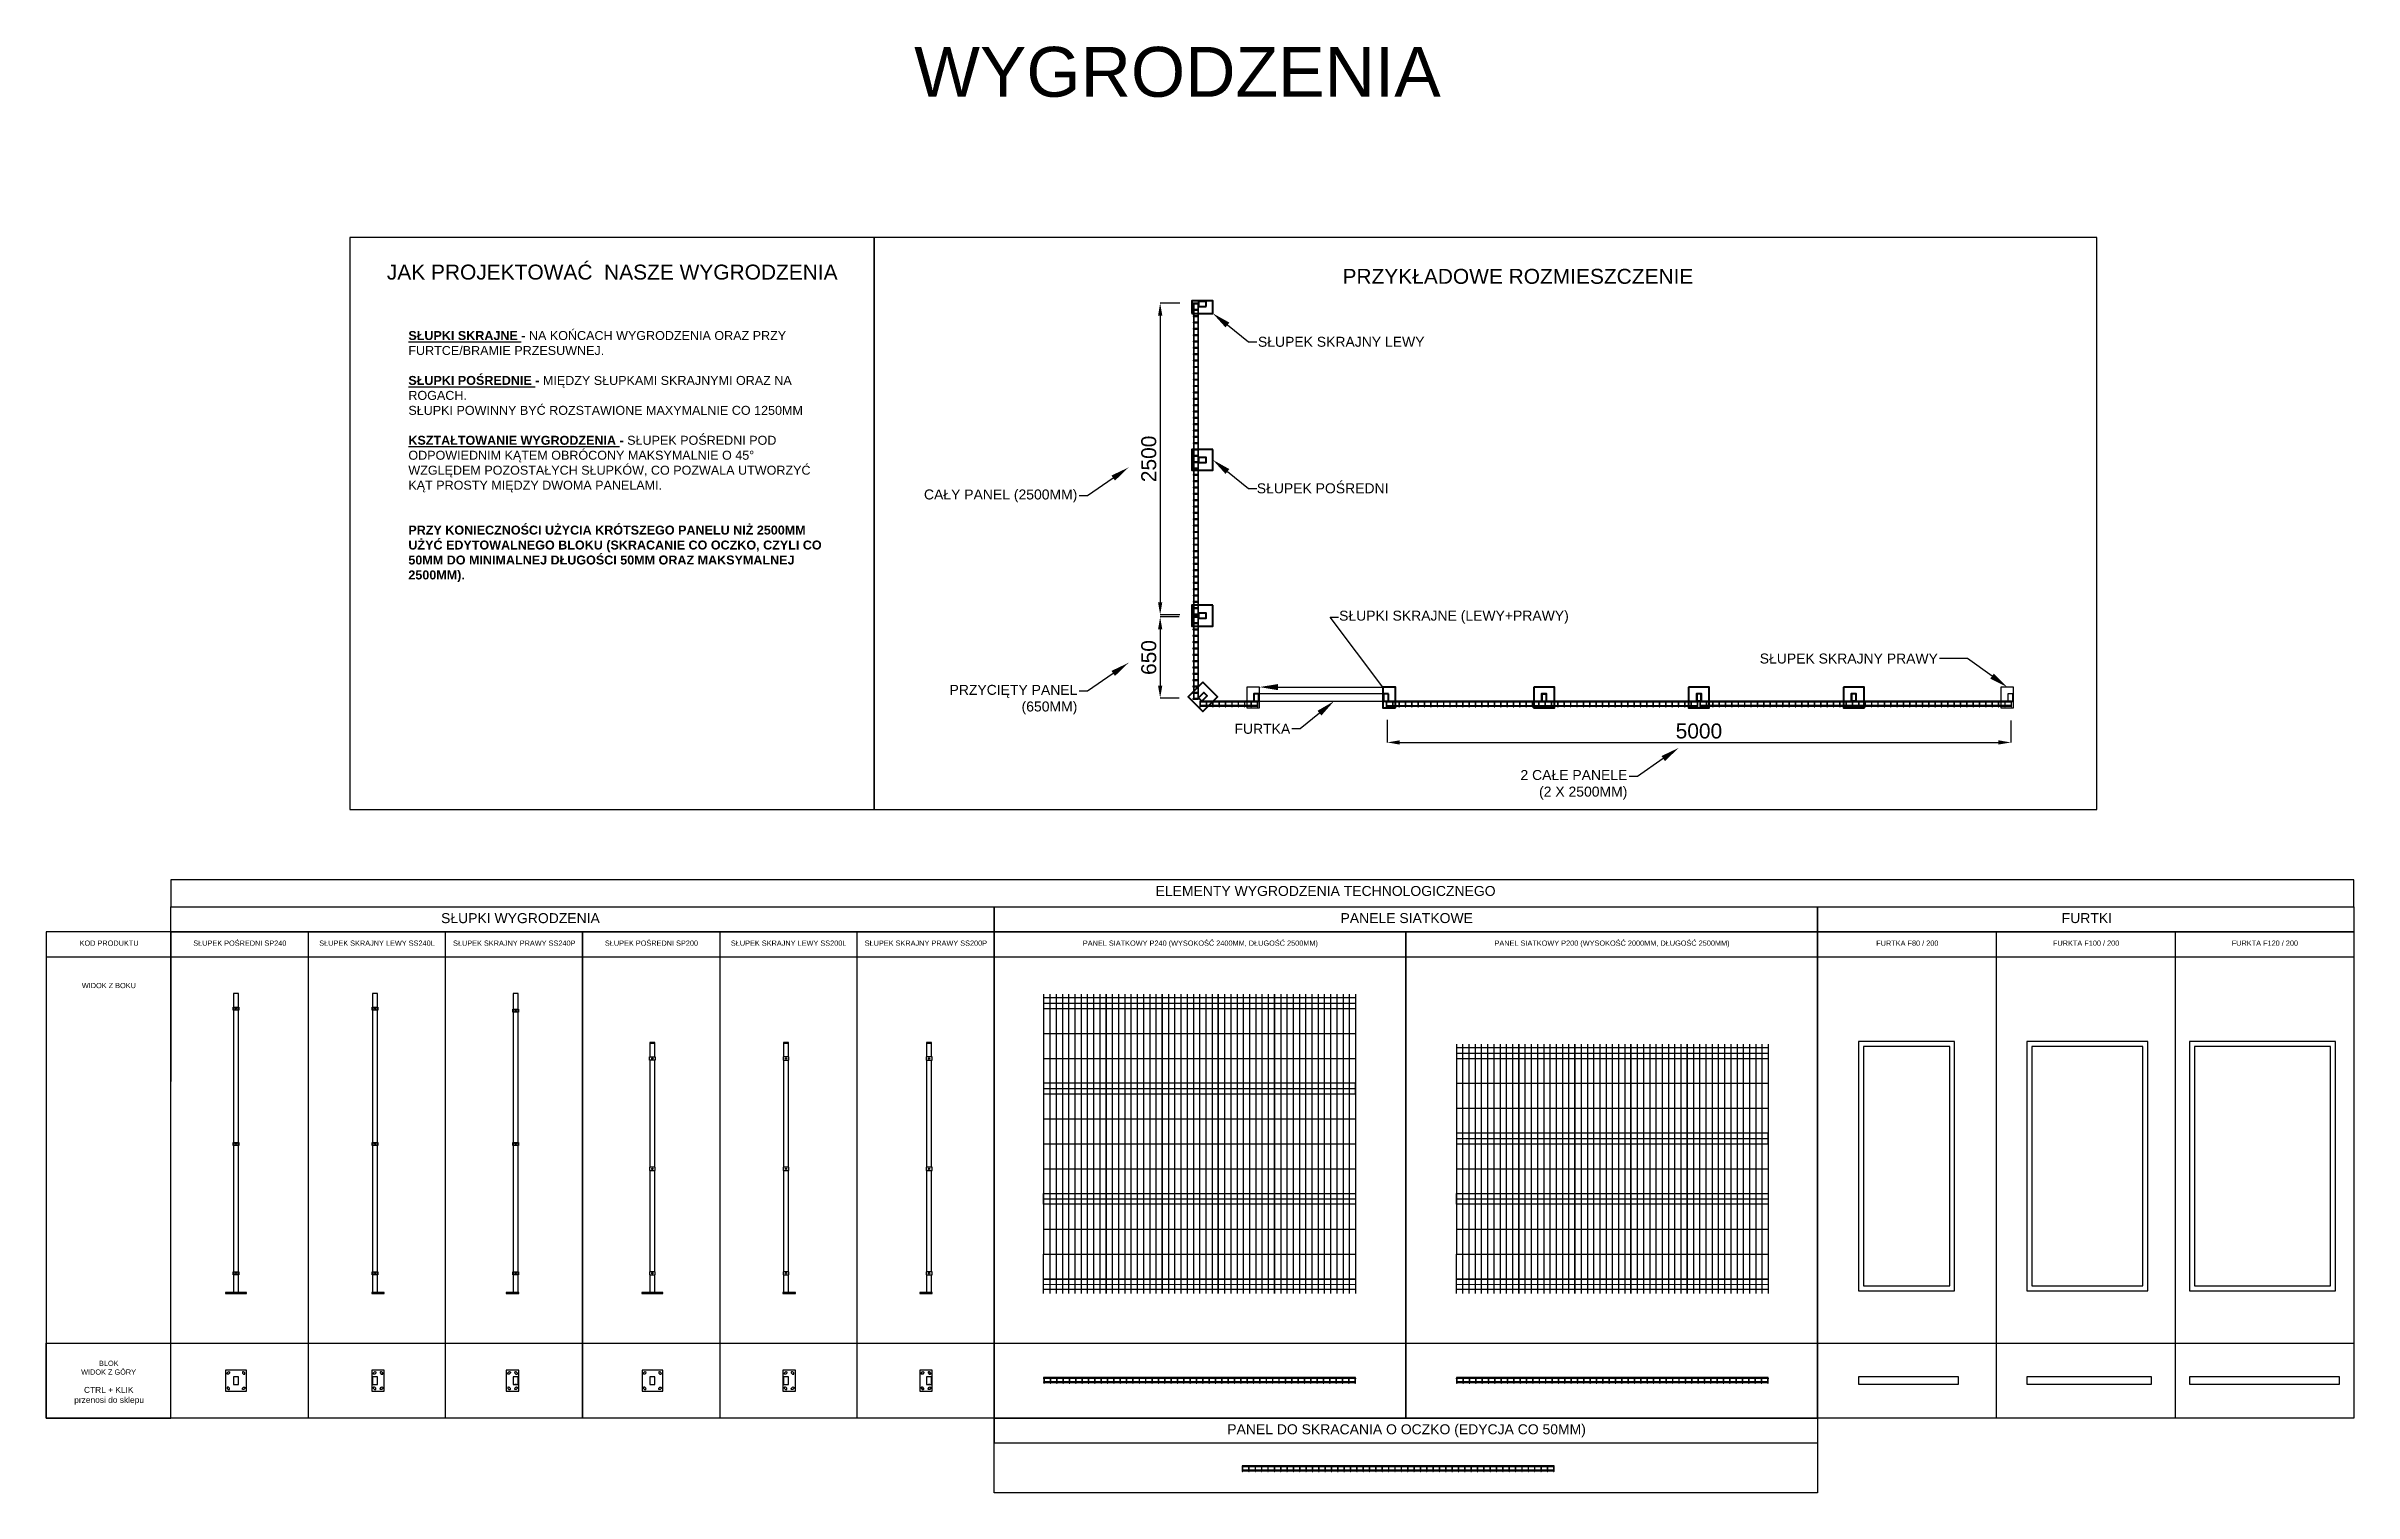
# Model space of a CAD drawing. Header units: millimetres. Extents: x 12058 to 45536, y -35768 to 10259.
# Drawn here: x 27036 to 45536, y -1398 to 10206 of the extents above; entities that cross this region are included whole.
import ezdxf
from ezdxf import colors
from ezdxf.entities.mleader import LeaderData, LeaderLine
from ezdxf.math import Vec2, Vec3

# ---------------------------------------------------------------- set-up
doc = ezdxf.new("R2010")
doc.units = ezdxf.units.MM
doc.header["$PDMODE"] = 2
doc.layers.add('odboje_ Grupa-Stadnicki.pl', color=7, linetype='Continuous')
doc.layers.add('odboje_ Grupa-Stadnicki.pl @ 1', color=7, linetype='Continuous')
doc.styles.get("Standard").update_dxf_attribs({"font": 'arial.ttf'})
doc.dimstyles.new('ISO-25', dxfattribs={"dimtxt": 2.5, "dimasz": 2.5, "dimexe": 1.25, "dimexo": 0.625, "dimtad": 1, "dimtxsty": 'Standard', "dimcen": 2.5, "dimadec": 0, "dimazin": 0, "dimtfac": 1, "dimtmove": 0, "dimatfit": 3, "dimfxl": 1, "dimarcsym": 0})

msp = doc.modelspace()

# ---------------------------------------------------------------- texts
at = {"layer": 'odboje_ Grupa-Stadnicki.pl', "attachment_point": 1}
for s, width, gutter_width, heights, insert, char_height in [('\\pi391.95;WYGRODZENIA', 5000, 0, [573.659], (33602.732, 10199.572), 400), ('\\pi297.58;JAK PROJEKTOWAĆ  NASZE WYGRODZENIA', 4204.81054, 0, [573.659], (29470, 8453.257), 120), ('\\pi1904.5;PRZYKŁADOWE ROZMIESZCZENIE', 6600, 0, [573.659], (35524.259, 8419.206), 120), ('\\A1;{\\fArial|b1|i0|c238|p34;\\LSŁUPKI SKRAJNE\\l - }NA KOŃCACH WYGRODZENIA ORAZ PRZY FURTCE/BRAMIE PRZESUWNEJ.\\P{\\fArial|b1|i0|c238|p34;\\P\\LSŁUPKI POŚREDNIE\\l - }MIĘDZY SŁUPKAMI SKRAJNYMI ORAZ NA ROGACH.\\PSŁUPKI POWINNY BYĆ ROZSTAWIONE MAXYMALNIE CO 1250MM\\P{\\fArial|b1|i0|c238|p34;\\P\\LKSZTAŁTOWANIE WYGRODZENIA\\l - }SŁUPEK POŚREDNI POD ODPOWIEDNIM KĄTEM OBRÓCONY MAKSYMALNIE O 45%%D WZGLĘDEM POZOSTAŁYCH SŁUPKÓW, CO POZWALA UTWORZYĆ KĄT PROSTY MIĘDZY DWOMA PANELAMI.\\P{\\fArial|b1|i0|c238|p34;\\P\\PPRZY KONIECZNOŚCI UŻYCIA KRÓTSZEGO PANELU NIŻ 2500MM UŻYĆ EDYTOWALNEGO BLOKU (SKRACANIE CO OCZKO, CZYLI CO 50MM DO MINIMALNEJ DŁUGOŚCI 50MM ORAZ MAKSYMALNEJ 2500MM).}', 3350, 1, [3850.897], (29940, 7920.467), 72), ('\\pi7894;ELEMENTY WYGRODZENIA TECHNOLOGICZNEGO', 18500, 0, [573.659], (28036.284, 3469.654), 80), ('\\pi3165.9;SŁUPKI WYGRODZENIA', 7600, 0, [573.659], (27036.284, 3251.654), 80), ('\\pi2776.3;PANELE SIATKOWE', 6600, 0, [573.659], (34636.284, 3252.249), 80), ('\\pi1957.8;FURTKI', 4300, 0, [573.659], (41236.284, 3252.249), 80), ('\\P\\pi268.17;KOD PRODUKTU', 1000, 1, [200], (27036.284, 3102.236), 42), ('\\P\\pi179.33;SŁUPEK POŚREDNI SP240', 1100, 1, [200], (28036.284, 3102.236), 42), ('\\P\\pi89.289;SŁUPEK SKRAJNY LEWY SS240L', 1100, 1, [200], (29136.284, 3102.236), 42), ('\\P\\pi61.829;SŁUPEK SKRAJNY PRAWY SS240P', 1100, 1, [200], (30236.284, 3102.236), 42), ('\\P\\pi179.33;SŁUPEK POŚREDNI SP200', 1100, 1, [200], (31336.284, 3102.236), 42), ('\\P\\pi89.289;SŁUPEK SKRAJNY LEWY SS200L', 1100, 1, [200], (32436.284, 3102.236), 42), ('\\P\\pi61.829;SŁUPEK SKRAJNY PRAWY SS200P', 1100, 1, [200], (33536.284, 3102.236), 42), ('\\P\\pi711.02;PANEL SIATKOWY P240 (WYSOKOŚĆ 2400MM, DŁUGOŚĆ 2500MM)', 3300, 1, [400], (34636.284, 3102.236), 42), ('\\P\\pi711.02;PANEL SIATKOWY P200 (WYSOKOŚĆ 2000MM, DŁUGOŚĆ 2500MM)', 3300, 1, [400], (37936.284, 3102.236), 42), ('\\A1;\\P\\pi471.03;FURTKA F80 / 200', 1433.33333, 1, [200], (41236.284, 3102.236), 42), ('\\A1;\\P\\pi454.71;FURKTA F100 / 200', 1433.33333, 1, [200], (42669.617, 3102.236), 42), ('\\A1;\\P\\pi454.71;FURKTA F120 / 200', 1433.33333, 1, [200], (44102.951, 3102.236), 42), ('\\P\\pi500;\\P\\P\\pi285.95;WIDOK Z BOKU', 1000, 1, [395.679], (27036.284, 2902.236), 42), ('\\P\\pi500;\\P\\pi423.94;BLOK\\P\\pi280.56;WIDOK Z GÓRY\\P\\pi500;\\P\\pi303.28;{\\H1.1429x;CTRL + KLIK \\P\\pi225.04;przenosi do sklepu\\H1.0459x; }', 1000, 1, [907.285], (27036.284, -197.764), 42), ('\\pi1868.7;PANEL DO SKRACANIA O OCZKO (EDYCJA CO 50MM)', 6600, 0, [573.659], (34636.284, -847.751), 80)]:
    msp.add_mtext_dynamic_manual_height_columns(s, width=width, gutter_width=gutter_width, heights=heights, dxfattribs=dict(at, insert=insert, char_height=char_height))

# ---------------------------------------------------------------- blocks, each defined once
blk = doc.blocks.new('SŁUPEK POŚREDNI SP240')
for points in [[(84, -84), (84, 84), (-84, 84), (-84, -84)], [(20, -30), (20, 30), (-20, 30), (-20, -30)]]:
    blk.add_lwpolyline(points, close=True)
for points in [[(-53, 60), (-60, 53, -0.414214), (-70, 53), (-70, 53, -0.414214), (-70, 63), (-63, 70, -0.414214), (-53, 70), (-53, 70, -0.414214)], [(53, 60), (60, 53, 0.414214), (70, 53), (70, 53, 0.414214), (70, 63), (63, 70, 0.414214), (53, 70), (53, 70, 0.414214)], [(-53, -60), (-60, -53, 0.414214), (-70, -53), (-70, -53, 0.414214), (-70, -63), (-63, -70, 0.414214), (-53, -70), (-53, -70, 0.414214)], [(53, -60), (60, -53, -0.414214), (70, -53), (70, -53, -0.414214), (70, -63), (63, -70, -0.414214), (53, -70), (53, -70, -0.414214)]]:
    blk.add_lwpolyline(points, format="xyb", close=True)
blk = doc.blocks.new('SŁUPEK SKRAJNY LEWY SS240L')
for points in [[(55, -84), (55, 84), (-45, 84), (-45, -84)], [(0, 30), (-40, 30), (-40, -30), (0, -30)]]:
    blk.add_lwpolyline(points, close=True)
for points in [[(-14, 60), (-21, 53, -0.414214), (-32, 53), (-32, 53, -0.414214), (-32, 63), (-25, 70, -0.414214), (-14, 70), (-14, 70, -0.414214)], [(24, 60), (31, 53, 0.414214), (42, 53), (42, 53, 0.414214), (42, 63), (35, 70, 0.414214), (24, 70), (24, 70, 0.414214)], [(-14, -60), (-21, -53, 0.414214), (-32, -53), (-32, -53, 0.414214), (-32, -63), (-25, -70, 0.414214), (-14, -70), (-14, -70, 0.414214)], [(24, -60), (31, -53, -0.414214), (42, -53), (42, -53, -0.414214), (42, -63), (35, -70, -0.414214), (24, -70), (24, -70, -0.414214)]]:
    blk.add_lwpolyline(points, format="xyb", close=True)
blk = doc.blocks.new('SŁUPEK SKRAJNY PRAWY SS240P')
blk.add_line((26, -30), (14, -30))
for points in [[(45, -84), (45, 84), (-55, 84), (-55, -84)], [(40, 30), (0, 30), (0, -30), (40, -30)]]:
    blk.add_lwpolyline(points, close=True)
for points in [[(-24, 60), (-31, 53, -0.414214), (-42, 53), (-42, 53, -0.414214), (-42, 63), (-35, 70, -0.414214), (-24, 70), (-24, 70, -0.414214)], [(14, 60), (21, 53, 0.414214), (32, 53), (32, 53, 0.414214), (32, 63), (25, 70, 0.414214), (14, 70), (14, 70, 0.414214)], [(-24, -60), (-31, -53, 0.414214), (-42, -53), (-42, -53, 0.414214), (-42, -63), (-35, -70, 0.414214), (-24, -70), (-24, -70, 0.414214)], [(14, -60), (21, -53, -0.414214), (32, -53), (32, -53, -0.414214), (32, -63), (25, -70, -0.414214), (14, -70), (14, -70, -0.414214)]]:
    blk.add_lwpolyline(points, format="xyb", close=True)
blk = doc.blocks.new('SŁUPEK POŚREDNI SP200')
for points in [[(-83, 84), (-83, -83), (84, -83), (84, 84)], [(-20, -30), (20, -30), (20, 30), (-20, 30)], [(-20, 30), (-20, -30), (20, -30), (20, 30)]]:
    blk.add_lwpolyline(points, close=True)
for points in [[(-53, 60), (-60, 53, -0.414214), (-70, 53), (-70, 53, -0.414214), (-70, 63), (-63, 70, -0.414214), (-53, 70), (-53, 70, -0.414214)], [(53, 60), (60, 53, 0.414214), (70, 53), (70, 53, 0.414214), (70, 63), (63, 70, 0.414214), (53, 70), (53, 70, 0.414214)], [(-53, -60), (-60, -53, 0.414214), (-70, -53), (-70, -53, 0.414214), (-70, -63), (-63, -70, 0.414214), (-53, -70), (-53, -70, 0.414214)], [(53, -60), (60, -53, -0.414214), (70, -53), (70, -53, -0.414214), (70, -63), (63, -70, -0.414214), (53, -70), (53, -70, -0.414214)]]:
    blk.add_lwpolyline(points, format="xyb", close=True)
blk = doc.blocks.new('SŁUPEK SKRAJNY LEWY SS200')
for points in [[(55, -84), (55, 84), (-45, 84), (-45, -84)], [(0, 30), (-40, 30), (-40, -30), (0, -30)]]:
    blk.add_lwpolyline(points, close=True)
for points in [[(-14, 60), (-21, 53, -0.414214), (-32, 53), (-32, 53, -0.414214), (-32, 63), (-25, 70, -0.414214), (-14, 70), (-14, 70, -0.414214)], [(24, 60), (31, 53, 0.414214), (42, 53), (42, 53, 0.414214), (42, 63), (35, 70, 0.414214), (24, 70), (24, 70, 0.414214)], [(-14, -60), (-21, -53, 0.414214), (-32, -53), (-32, -53, 0.414214), (-32, -63), (-25, -70, 0.414214), (-14, -70), (-14, -70, 0.414214)], [(24, -60), (31, -53, -0.414214), (42, -53), (42, -53, -0.414214), (42, -63), (35, -70, -0.414214), (24, -70), (24, -70, -0.414214)]]:
    blk.add_lwpolyline(points, format="xyb", close=True)
blk = doc.blocks.new('SŁUPEK SKRAJNY PRAWY SS200P')
blk.add_line((26, -30), (14, -30))
for points in [[(45, -84), (45, 84), (-55, 84), (-55, -84)], [(40, 30), (0, 30), (0, -30), (40, -30)]]:
    blk.add_lwpolyline(points, close=True)
for points in [[(-24, 60), (-31, 53, -0.414214), (-42, 53), (-42, 53, -0.414214), (-42, 63), (-35, 70, -0.414214), (-24, 70), (-24, 70, -0.414214)], [(14, 60), (21, 53, 0.414214), (32, 53), (32, 53, 0.414214), (32, 63), (25, 70, 0.414214), (14, 70), (14, 70, 0.414214)], [(-24, -60), (-31, -53, 0.414214), (-42, -53), (-42, -53, 0.414214), (-42, -63), (-35, -70, 0.414214), (-24, -70), (-24, -70, 0.414214)], [(14, -60), (21, -53, -0.414214), (32, -53), (32, -53, -0.414214), (32, -63), (25, -70, -0.414214), (14, -70), (14, -70, -0.414214)]]:
    blk.add_lwpolyline(points, format="xyb", close=True)
blk = doc.blocks.new('PANEL SIATKOWY P240 (2500X2400)')
blk.add_lwpolyline([(-1250, 0), (-1250, -5), (1250, -5), (1250, 0)], close=True)
for points in [[(-1249.1, -35), (-1250, -35), (-1250, -40), (-1249.1, -40)], [(-1198.2, -35), (-1244.1, -35)], [(-1244.1, -40), (-1198.2, -40)], [(-1147.3, -35), (-1193.2, -35)], [(-1193.2, -40), (-1147.3, -40)], [(-1096.4, -35), (-1142.3, -35)], [(-1142.3, -40), (-1096.4, -40)], [(-1045.5, -35), (-1091.4, -35)], [(-1091.4, -40), (-1045.5, -40)], [(-994.6, -35), (-1040.5, -35)], [(-1040.5, -40), (-994.6, -40)], [(-943.7, -35), (-989.6, -35)], [(-989.6, -40), (-943.7, -40)], [(-892.8, -35), (-938.7, -35)], [(-938.7, -40), (-892.8, -40)], [(-841.9, -35), (-887.8, -35)], [(-887.8, -40), (-841.9, -40)], [(-791, -35), (-836.9, -35)], [(-836.9, -40), (-791, -40)], [(-740.1, -35), (-786, -35)], [(-786, -40), (-740.1, -40)], [(-689.2, -35), (-735.1, -35)], [(-735.1, -40), (-689.2, -40)], [(-638.3, -35), (-684.2, -35)], [(-684.2, -40), (-638.3, -40)], [(-587.4, -35), (-633.3, -35)], [(-633.3, -40), (-587.4, -40)], [(-536.5, -35), (-582.4, -35)], [(-582.4, -40), (-536.5, -40)], [(-485.6, -35), (-531.5, -35)], [(-531.5, -40), (-485.6, -40)], [(-434.7, -35), (-480.6, -35)], [(-480.6, -40), (-434.7, -40)], [(-383.8, -35), (-429.7, -35)], [(-429.7, -40), (-383.8, -40)], [(-332.9, -35), (-378.8, -35)], [(-378.8, -40), (-332.9, -40)], [(-282, -35), (-327.9, -35)], [(-327.9, -40), (-282, -40)], [(-231.1, -35), (-277, -35)], [(-277, -40), (-231.1, -40)], [(-180.2, -35), (-226.1, -35)], [(-226.1, -40), (-180.2, -40)], [(-129.3, -35), (-175.2, -35)], [(-175.2, -40), (-129.3, -40)], [(-78.4, -35), (-124.3, -35)], [(-124.3, -40), (-78.4, -40)], [(-27.5, -35), (-73.4, -35)], [(-73.4, -40), (-27.5, -40)], [(23.4, -35), (-22.5, -35)], [(-22.5, -40), (23.4, -40)], [(74.3, -35), (28.4, -35)], [(28.4, -40), (74.3, -40)], [(125.2, -35), (79.3, -35)], [(79.3, -40), (125.2, -40)], [(176.1, -35), (130.2, -35)], [(130.2, -40), (176.1, -40)], [(227, -35), (181.1, -35)], [(181.1, -40), (227, -40)], [(277.9, -35), (232, -35)], [(232, -40), (277.9, -40)], [(328.8, -35), (282.9, -35)], [(282.9, -40), (328.8, -40)], [(379.7, -35), (333.8, -35)], [(333.8, -40), (379.7, -40)], [(430.6, -35), (384.7, -35)], [(384.7, -40), (430.6, -40)], [(481.5, -35), (435.6, -35)], [(435.6, -40), (481.5, -40)], [(532.4, -35), (486.5, -35)], [(486.5, -40), (532.4, -40)], [(583.3, -35), (537.4, -35)], [(537.4, -40), (583.3, -40)], [(634.2, -35), (588.3, -35)], [(588.3, -40), (634.2, -40)], [(685.1, -35), (639.2, -35)], [(639.2, -40), (685.1, -40)], [(736, -35), (690.1, -35)], [(690.1, -40), (736, -40)], [(786.9, -35), (741, -35)], [(741, -40), (786.9, -40)], [(837.8, -35), (791.9, -35)], [(791.9, -40), (837.8, -40)], [(888.7, -35), (842.8, -35)], [(842.8, -40), (888.7, -40)], [(939.6, -35), (893.7, -35)], [(893.7, -40), (939.6, -40)], [(990.5, -35), (944.6, -35)], [(944.6, -40), (990.5, -40)], [(1041.4, -35), (995.5, -35)], [(995.5, -40), (1041.4, -40)], [(1092.3, -35), (1046.4, -35)], [(1046.4, -40), (1092.3, -40)], [(1143.2, -35), (1097.3, -35)], [(1097.3, -40), (1143.2, -40)], [(1194.1, -35), (1148.2, -35)], [(1148.2, -40), (1194.1, -40)], [(1245, -35), (1199.1, -35)], [(1199.1, -40), (1245, -40)], [(1250, -40), (1250, -35)]]:
    blk.add_lwpolyline(points)
for points in [[(-1249.1, -7.5), (-1249.1, -42.5, 0.4142136), (-1246.6, -45), (-1246.6, -45, 0.4142136), (-1244.1, -42.5), (-1244.1, -7.5, 0.4142136), (-1246.6, -5), (-1246.6, -5, 0.4142136)], [(-1198.2, -7.5), (-1198.2, -42.5, 0.4142136), (-1195.7, -45), (-1195.7, -45, 0.4142136), (-1193.2, -42.5), (-1193.2, -7.5, 0.4142136), (-1195.7, -5), (-1195.7, -5, 0.4142136)], [(-1147.3, -7.5), (-1147.3, -42.5, 0.4142136), (-1144.8, -45), (-1144.8, -45, 0.4142136), (-1142.3, -42.5), (-1142.3, -7.5, 0.4142136), (-1144.8, -5), (-1144.8, -5, 0.4142136)], [(-1096.4, -7.5), (-1096.4, -42.5, 0.4142136), (-1093.9, -45), (-1093.9, -45, 0.4142136), (-1091.4, -42.5), (-1091.4, -7.5, 0.4142136), (-1093.9, -5), (-1093.9, -5, 0.4142136)], [(-1045.5, -7.5), (-1045.5, -42.5, 0.4142136), (-1043, -45), (-1043, -45, 0.4142136), (-1040.5, -42.5), (-1040.5, -7.5, 0.4142136), (-1043, -5), (-1043, -5, 0.4142136)], [(-994.6, -7.5), (-994.6, -42.5, 0.4142136), (-992.1, -45), (-992.1, -45, 0.4142136), (-989.6, -42.5), (-989.6, -7.5, 0.4142136), (-992.1, -5), (-992.1, -5, 0.4142136)], [(-943.7, -7.5), (-943.7, -42.5, 0.4142136), (-941.2, -45), (-941.2, -45, 0.4142136), (-938.7, -42.5), (-938.7, -7.5, 0.4142136), (-941.2, -5), (-941.2, -5, 0.4142136)], [(-892.8, -7.5), (-892.8, -42.5, 0.4142136), (-890.3, -45), (-890.3, -45, 0.4142136), (-887.8, -42.5), (-887.8, -7.5, 0.4142136), (-890.3, -5), (-890.3, -5, 0.4142136)], [(-841.9, -7.5), (-841.9, -42.5, 0.4142136), (-839.4, -45), (-839.4, -45, 0.4142136), (-836.9, -42.5), (-836.9, -7.5, 0.4142136), (-839.4, -5), (-839.4, -5, 0.4142136)], [(-791, -7.5), (-791, -42.5, 0.4142136), (-788.5, -45), (-788.5, -45, 0.4142136), (-786, -42.5), (-786, -7.5, 0.4142136), (-788.5, -5), (-788.5, -5, 0.4142136)], [(-740.1, -7.5), (-740.1, -42.5, 0.4142136), (-737.6, -45), (-737.6, -45, 0.4142136), (-735.1, -42.5), (-735.1, -7.5, 0.4142136), (-737.6, -5), (-737.6, -5, 0.4142136)], [(-689.2, -7.5), (-689.2, -42.5, 0.4142136), (-686.7, -45), (-686.7, -45, 0.4142136), (-684.2, -42.5), (-684.2, -7.5, 0.4142136), (-686.7, -5), (-686.7, -5, 0.4142136)], [(-638.3, -7.5), (-638.3, -42.5, 0.4142136), (-635.8, -45), (-635.8, -45, 0.4142136), (-633.3, -42.5), (-633.3, -7.5, 0.4142136), (-635.8, -5), (-635.8, -5, 0.4142136)], [(-587.4, -7.5), (-587.4, -42.5, 0.4142136), (-584.9, -45), (-584.9, -45, 0.4142136), (-582.4, -42.5), (-582.4, -7.5, 0.4142136), (-584.9, -5), (-584.9, -5, 0.4142136)], [(-536.5, -7.5), (-536.5, -42.5, 0.4142136), (-534, -45), (-534, -45, 0.4142136), (-531.5, -42.5), (-531.5, -7.5, 0.4142136), (-534, -5), (-534, -5, 0.4142136)], [(-485.6, -7.5), (-485.6, -42.5, 0.4142136), (-483.1, -45), (-483.1, -45, 0.4142136), (-480.6, -42.5), (-480.6, -7.5, 0.4142136), (-483.1, -5), (-483.1, -5, 0.4142136)], [(-434.7, -7.5), (-434.7, -42.5, 0.4142136), (-432.2, -45), (-432.2, -45, 0.4142136), (-429.7, -42.5), (-429.7, -7.5, 0.4142136), (-432.2, -5), (-432.2, -5, 0.4142136)], [(-383.8, -7.5), (-383.8, -42.5, 0.4142136), (-381.3, -45), (-381.3, -45, 0.4142136), (-378.8, -42.5), (-378.8, -7.5, 0.4142136), (-381.3, -5), (-381.3, -5, 0.4142136)], [(-332.9, -7.5), (-332.9, -42.5, 0.4142136), (-330.4, -45), (-330.4, -45, 0.4142136), (-327.9, -42.5), (-327.9, -7.5, 0.4142136), (-330.4, -5), (-330.4, -5, 0.4142136)], [(-282, -7.5), (-282, -42.5, 0.4142136), (-279.5, -45), (-279.5, -45, 0.4142136), (-277, -42.5), (-277, -7.5, 0.4142136), (-279.5, -5), (-279.5, -5, 0.4142136)], [(-231.1, -7.5), (-231.1, -42.5, 0.4142136), (-228.6, -45), (-228.6, -45, 0.4142136), (-226.1, -42.5), (-226.1, -7.5, 0.4142136), (-228.6, -5), (-228.6, -5, 0.4142136)], [(-180.2, -7.5), (-180.2, -42.5, 0.4142136), (-177.7, -45), (-177.7, -45, 0.4142136), (-175.2, -42.5), (-175.2, -7.5, 0.4142136), (-177.7, -5), (-177.7, -5, 0.4142136)], [(-129.3, -7.5), (-129.3, -42.5, 0.4142136), (-126.8, -45), (-126.8, -45, 0.4142136), (-124.3, -42.5), (-124.3, -7.5, 0.4142136), (-126.8, -5), (-126.8, -5, 0.4142136)], [(-78.4, -7.5), (-78.4, -42.5, 0.4142136), (-75.9, -45), (-75.9, -45, 0.4142136), (-73.4, -42.5), (-73.4, -7.5, 0.4142136), (-75.9, -5), (-75.9, -5, 0.4142136)], [(-27.5, -7.5), (-27.5, -42.5, 0.4142136), (-25, -45), (-25, -45, 0.4142136), (-22.5, -42.5), (-22.5, -7.5, 0.4142136), (-25, -5), (-25, -5, 0.4142136)], [(23.4, -7.5), (23.4, -42.5, 0.4142136), (25.9, -45), (25.9, -45, 0.4142136), (28.4, -42.5), (28.4, -7.5, 0.4142136), (25.9, -5), (25.9, -5, 0.4142136)], [(74.3, -7.5), (74.3, -42.5, 0.4142136), (76.8, -45), (76.8, -45, 0.4142136), (79.3, -42.5), (79.3, -7.5, 0.4142136), (76.8, -5), (76.8, -5, 0.4142136)], [(125.2, -7.5), (125.2, -42.5, 0.4142136), (127.7, -45), (127.7, -45, 0.4142136), (130.2, -42.5), (130.2, -7.5, 0.4142136), (127.7, -5), (127.7, -5, 0.4142136)], [(176.1, -7.5), (176.1, -42.5, 0.4142136), (178.6, -45), (178.6, -45, 0.4142136), (181.1, -42.5), (181.1, -7.5, 0.4142136), (178.6, -5), (178.6, -5, 0.4142136)], [(227, -7.5), (227, -42.5, 0.4142136), (229.5, -45), (229.5, -45, 0.4142136), (232, -42.5), (232, -7.5, 0.4142136), (229.5, -5), (229.5, -5, 0.4142136)], [(277.9, -7.5), (277.9, -42.5, 0.4142136), (280.4, -45), (280.4, -45, 0.4142136), (282.9, -42.5), (282.9, -7.5, 0.4142136), (280.4, -5), (280.4, -5, 0.4142136)], [(328.8, -7.5), (328.8, -42.5, 0.4142136), (331.3, -45), (331.3, -45, 0.4142136), (333.8, -42.5), (333.8, -7.5, 0.4142136), (331.3, -5), (331.3, -5, 0.4142136)], [(379.7, -7.5), (379.7, -42.5, 0.4142136), (382.2, -45), (382.2, -45, 0.4142136), (384.7, -42.5), (384.7, -7.5, 0.4142136), (382.2, -5), (382.2, -5, 0.4142136)], [(430.6, -7.5), (430.6, -42.5, 0.4142136), (433.1, -45), (433.1, -45, 0.4142136), (435.6, -42.5), (435.6, -7.5, 0.4142136), (433.1, -5), (433.1, -5, 0.4142136)], [(481.5, -7.5), (481.5, -42.5, 0.4142136), (484, -45), (484, -45, 0.4142136), (486.5, -42.5), (486.5, -7.5, 0.4142136), (484, -5), (484, -5, 0.4142136)], [(532.4, -7.5), (532.4, -42.5, 0.4142136), (534.9, -45), (534.9, -45, 0.4142136), (537.4, -42.5), (537.4, -7.5, 0.4142136), (534.9, -5), (534.9, -5, 0.4142136)], [(583.3, -7.5), (583.3, -42.5, 0.4142136), (585.8, -45), (585.8, -45, 0.4142136), (588.3, -42.5), (588.3, -7.5, 0.4142136), (585.8, -5), (585.8, -5, 0.4142136)], [(634.2, -7.5), (634.2, -42.5, 0.4142136), (636.7, -45), (636.7, -45, 0.4142136), (639.2, -42.5), (639.2, -7.5, 0.4142136), (636.7, -5), (636.7, -5, 0.4142136)], [(685.1, -7.5), (685.1, -42.5, 0.4142136), (687.6, -45), (687.6, -45, 0.4142136), (690.1, -42.5), (690.1, -7.5, 0.4142136), (687.6, -5), (687.6, -5, 0.4142136)], [(736, -7.5), (736, -42.5, 0.4142136), (738.5, -45), (738.5, -45, 0.4142136), (741, -42.5), (741, -7.5, 0.4142136), (738.5, -5), (738.5, -5, 0.4142136)], [(786.9, -7.5), (786.9, -42.5, 0.4142136), (789.4, -45), (789.4, -45, 0.4142136), (791.9, -42.5), (791.9, -7.5, 0.4142136), (789.4, -5), (789.4, -5, 0.4142136)], [(837.8, -7.5), (837.8, -42.5, 0.4142136), (840.3, -45), (840.3, -45, 0.4142136), (842.8, -42.5), (842.8, -7.5, 0.4142136), (840.3, -5), (840.3, -5, 0.4142136)], [(888.7, -7.5), (888.7, -42.5, 0.4142136), (891.2, -45), (891.2, -45, 0.4142136), (893.7, -42.5), (893.7, -7.5, 0.4142136), (891.2, -5), (891.2, -5, 0.4142136)], [(939.6, -7.5), (939.6, -42.5, 0.4142136), (942.1, -45), (942.1, -45, 0.4142136), (944.6, -42.5), (944.6, -7.5, 0.4142136), (942.1, -5), (942.1, -5, 0.4142136)], [(990.5, -7.5), (990.5, -42.5, 0.4142136), (993, -45), (993, -45, 0.4142136), (995.5, -42.5), (995.5, -7.5, 0.4142136), (993, -5), (993, -5, 0.4142136)], [(1041.4, -7.5), (1041.4, -42.5, 0.4142136), (1043.9, -45), (1043.9, -45, 0.4142136), (1046.4, -42.5), (1046.4, -7.5, 0.4142136), (1043.9, -5), (1043.9, -5, 0.4142136)], [(1092.3, -7.5), (1092.3, -42.5, 0.4142136), (1094.8, -45), (1094.8, -45, 0.4142136), (1097.3, -42.5), (1097.3, -7.5, 0.4142136), (1094.8, -5), (1094.8, -5, 0.4142136)], [(1143.2, -7.5), (1143.2, -42.5, 0.4142136), (1145.7, -45), (1145.7, -45, 0.4142136), (1148.2, -42.5), (1148.2, -7.5, 0.4142136), (1145.7, -5), (1145.7, -5, 0.4142136)], [(1194.1, -7.5), (1194.1, -42.5, 0.4142136), (1196.6, -45), (1196.6, -45, 0.4142136), (1199.1, -42.5), (1199.1, -7.5, 0.4142136), (1196.6, -5), (1196.6, -5, 0.4142136)], [(1245, -7.5), (1245, -42.5, 0.4142136), (1247.5, -45), (1247.5, -45, 0.4142136), (1250, -42.5), (1250, -7.5, 0.4142136), (1247.5, -5), (1247.5, -5, 0.4142136)]]:
    blk.add_lwpolyline(points, format="xyb", close=True)
for centre in [(-1246.6, -7.5), (-1195.7, -7.5), (-1144.8, -7.5), (-1093.9, -7.5), (-1043, -7.5), (-992.1, -7.5), (-941.2, -7.5), (-890.3, -7.5), (-839.4, -7.5), (-788.5, -7.5), (-737.6, -7.5), (-686.7, -7.5), (-635.8, -7.5), (-584.9, -7.5), (-534, -7.5), (-483.1, -7.5), (-432.2, -7.5), (-381.3, -7.5), (-330.4, -7.5), (-279.5, -7.5), (-228.6, -7.5), (-177.7, -7.5), (-126.8, -7.5), (-75.9, -7.5), (-25, -7.5), (25.9, -7.5), (76.8, -7.5), (127.7, -7.5), (178.6, -7.5), (229.5, -7.5), (280.4, -7.5), (331.3, -7.5), (382.2, -7.5), (433.1, -7.5), (484, -7.5), (534.9, -7.5), (585.8, -7.5), (636.7, -7.5), (687.6, -7.5), (738.5, -7.5), (789.4, -7.5), (840.3, -7.5), (891.2, -7.5), (942.1, -7.5), (993, -7.5), (1043.9, -7.5), (1094.8, -7.5), (1145.7, -7.5), (1196.6, -7.5), (1247.5, -7.5)]:
    blk.add_circle(centre, 2.5)
blk = doc.blocks.new('PANEL SIATKOWY P200 (2500X2000)')
blk.add_lwpolyline([(-1250, 0), (-1250, -5), (1250, -5), (1250, 0)], close=True)
for points in [[(-1249.1, -35), (-1250, -35), (-1250, -40), (-1249.1, -40)], [(-1198.2, -35), (-1244.1, -35)], [(-1244.1, -40), (-1198.2, -40)], [(-1147.3, -35), (-1193.2, -35)], [(-1193.2, -40), (-1147.3, -40)], [(-1096.4, -35), (-1142.3, -35)], [(-1142.3, -40), (-1096.4, -40)], [(-1045.5, -35), (-1091.4, -35)], [(-1091.4, -40), (-1045.5, -40)], [(-994.6, -35), (-1040.5, -35)], [(-1040.5, -40), (-994.6, -40)], [(-943.7, -35), (-989.6, -35)], [(-989.6, -40), (-943.7, -40)], [(-892.8, -35), (-938.7, -35)], [(-938.7, -40), (-892.8, -40)], [(-841.9, -35), (-887.8, -35)], [(-887.8, -40), (-841.9, -40)], [(-791, -35), (-836.9, -35)], [(-836.9, -40), (-791, -40)], [(-740.1, -35), (-786, -35)], [(-786, -40), (-740.1, -40)], [(-689.2, -35), (-735.1, -35)], [(-735.1, -40), (-689.2, -40)], [(-638.3, -35), (-684.2, -35)], [(-684.2, -40), (-638.3, -40)], [(-587.4, -35), (-633.3, -35)], [(-633.3, -40), (-587.4, -40)], [(-536.5, -35), (-582.4, -35)], [(-582.4, -40), (-536.5, -40)], [(-485.6, -35), (-531.5, -35)], [(-531.5, -40), (-485.6, -40)], [(-434.7, -35), (-480.6, -35)], [(-480.6, -40), (-434.7, -40)], [(-383.8, -35), (-429.7, -35)], [(-429.7, -40), (-383.8, -40)], [(-332.9, -35), (-378.8, -35)], [(-378.8, -40), (-332.9, -40)], [(-282, -35), (-327.9, -35)], [(-327.9, -40), (-282, -40)], [(-231.1, -35), (-277, -35)], [(-277, -40), (-231.1, -40)], [(-180.2, -35), (-226.1, -35)], [(-226.1, -40), (-180.2, -40)], [(-129.3, -35), (-175.2, -35)], [(-175.2, -40), (-129.3, -40)], [(-78.4, -35), (-124.3, -35)], [(-124.3, -40), (-78.4, -40)], [(-27.5, -35), (-73.4, -35)], [(-73.4, -40), (-27.5, -40)], [(23.4, -35), (-22.5, -35)], [(-22.5, -40), (23.4, -40)], [(74.3, -35), (28.4, -35)], [(28.4, -40), (74.3, -40)], [(125.2, -35), (79.3, -35)], [(79.3, -40), (125.2, -40)], [(176.1, -35), (130.2, -35)], [(130.2, -40), (176.1, -40)], [(227, -35), (181.1, -35)], [(181.1, -40), (227, -40)], [(277.9, -35), (232, -35)], [(232, -40), (277.9, -40)], [(328.8, -35), (282.9, -35)], [(282.9, -40), (328.8, -40)], [(379.7, -35), (333.8, -35)], [(333.8, -40), (379.7, -40)], [(430.6, -35), (384.7, -35)], [(384.7, -40), (430.6, -40)], [(481.5, -35), (435.6, -35)], [(435.6, -40), (481.5, -40)], [(532.4, -35), (486.5, -35)], [(486.5, -40), (532.4, -40)], [(583.3, -35), (537.4, -35)], [(537.4, -40), (583.3, -40)], [(634.2, -35), (588.3, -35)], [(588.3, -40), (634.2, -40)], [(685.1, -35), (639.2, -35)], [(639.2, -40), (685.1, -40)], [(736, -35), (690.1, -35)], [(690.1, -40), (736, -40)], [(786.9, -35), (741, -35)], [(741, -40), (786.9, -40)], [(837.8, -35), (791.9, -35)], [(791.9, -40), (837.8, -40)], [(888.7, -35), (842.8, -35)], [(842.8, -40), (888.7, -40)], [(939.6, -35), (893.7, -35)], [(893.7, -40), (939.6, -40)], [(990.5, -35), (944.6, -35)], [(944.6, -40), (990.5, -40)], [(1041.4, -35), (995.5, -35)], [(995.5, -40), (1041.4, -40)], [(1092.3, -35), (1046.4, -35)], [(1046.4, -40), (1092.3, -40)], [(1143.2, -35), (1097.3, -35)], [(1097.3, -40), (1143.2, -40)], [(1194.1, -35), (1148.2, -35)], [(1148.2, -40), (1194.1, -40)], [(1245, -35), (1199.1, -35)], [(1199.1, -40), (1245, -40)], [(1250, -40), (1250, -35)]]:
    blk.add_lwpolyline(points)
for points in [[(-1249.1, -7.5), (-1249.1, -42.5, 0.4142136), (-1246.6, -45), (-1246.6, -45, 0.4142136), (-1244.1, -42.5), (-1244.1, -7.5, 0.4142136), (-1246.6, -5), (-1246.6, -5, 0.4142136)], [(-1198.2, -7.5), (-1198.2, -42.5, 0.4142136), (-1195.7, -45), (-1195.7, -45, 0.4142136), (-1193.2, -42.5), (-1193.2, -7.5, 0.4142136), (-1195.7, -5), (-1195.7, -5, 0.4142136)], [(-1147.3, -7.5), (-1147.3, -42.5, 0.4142136), (-1144.8, -45), (-1144.8, -45, 0.4142136), (-1142.3, -42.5), (-1142.3, -7.5, 0.4142136), (-1144.8, -5), (-1144.8, -5, 0.4142136)], [(-1096.4, -7.5), (-1096.4, -42.5, 0.4142136), (-1093.9, -45), (-1093.9, -45, 0.4142136), (-1091.4, -42.5), (-1091.4, -7.5, 0.4142136), (-1093.9, -5), (-1093.9, -5, 0.4142136)], [(-1045.5, -7.5), (-1045.5, -42.5, 0.4142136), (-1043, -45), (-1043, -45, 0.4142136), (-1040.5, -42.5), (-1040.5, -7.5, 0.4142136), (-1043, -5), (-1043, -5, 0.4142136)], [(-994.6, -7.5), (-994.6, -42.5, 0.4142136), (-992.1, -45), (-992.1, -45, 0.4142136), (-989.6, -42.5), (-989.6, -7.5, 0.4142136), (-992.1, -5), (-992.1, -5, 0.4142136)], [(-943.7, -7.5), (-943.7, -42.5, 0.4142136), (-941.2, -45), (-941.2, -45, 0.4142136), (-938.7, -42.5), (-938.7, -7.5, 0.4142136), (-941.2, -5), (-941.2, -5, 0.4142136)], [(-892.8, -7.5), (-892.8, -42.5, 0.4142136), (-890.3, -45), (-890.3, -45, 0.4142136), (-887.8, -42.5), (-887.8, -7.5, 0.4142136), (-890.3, -5), (-890.3, -5, 0.4142136)], [(-841.9, -7.5), (-841.9, -42.5, 0.4142136), (-839.4, -45), (-839.4, -45, 0.4142136), (-836.9, -42.5), (-836.9, -7.5, 0.4142136), (-839.4, -5), (-839.4, -5, 0.4142136)], [(-791, -7.5), (-791, -42.5, 0.4142136), (-788.5, -45), (-788.5, -45, 0.4142136), (-786, -42.5), (-786, -7.5, 0.4142136), (-788.5, -5), (-788.5, -5, 0.4142136)], [(-740.1, -7.5), (-740.1, -42.5, 0.4142136), (-737.6, -45), (-737.6, -45, 0.4142136), (-735.1, -42.5), (-735.1, -7.5, 0.4142136), (-737.6, -5), (-737.6, -5, 0.4142136)], [(-689.2, -7.5), (-689.2, -42.5, 0.4142136), (-686.7, -45), (-686.7, -45, 0.4142136), (-684.2, -42.5), (-684.2, -7.5, 0.4142136), (-686.7, -5), (-686.7, -5, 0.4142136)], [(-638.3, -7.5), (-638.3, -42.5, 0.4142136), (-635.8, -45), (-635.8, -45, 0.4142136), (-633.3, -42.5), (-633.3, -7.5, 0.4142136), (-635.8, -5), (-635.8, -5, 0.4142136)], [(-587.4, -7.5), (-587.4, -42.5, 0.4142136), (-584.9, -45), (-584.9, -45, 0.4142136), (-582.4, -42.5), (-582.4, -7.5, 0.4142136), (-584.9, -5), (-584.9, -5, 0.4142136)], [(-536.5, -7.5), (-536.5, -42.5, 0.4142136), (-534, -45), (-534, -45, 0.4142136), (-531.5, -42.5), (-531.5, -7.5, 0.4142136), (-534, -5), (-534, -5, 0.4142136)], [(-485.6, -7.5), (-485.6, -42.5, 0.4142136), (-483.1, -45), (-483.1, -45, 0.4142136), (-480.6, -42.5), (-480.6, -7.5, 0.4142136), (-483.1, -5), (-483.1, -5, 0.4142136)], [(-434.7, -7.5), (-434.7, -42.5, 0.4142136), (-432.2, -45), (-432.2, -45, 0.4142136), (-429.7, -42.5), (-429.7, -7.5, 0.4142136), (-432.2, -5), (-432.2, -5, 0.4142136)], [(-383.8, -7.5), (-383.8, -42.5, 0.4142136), (-381.3, -45), (-381.3, -45, 0.4142136), (-378.8, -42.5), (-378.8, -7.5, 0.4142136), (-381.3, -5), (-381.3, -5, 0.4142136)], [(-332.9, -7.5), (-332.9, -42.5, 0.4142136), (-330.4, -45), (-330.4, -45, 0.4142136), (-327.9, -42.5), (-327.9, -7.5, 0.4142136), (-330.4, -5), (-330.4, -5, 0.4142136)], [(-282, -7.5), (-282, -42.5, 0.4142136), (-279.5, -45), (-279.5, -45, 0.4142136), (-277, -42.5), (-277, -7.5, 0.4142136), (-279.5, -5), (-279.5, -5, 0.4142136)], [(-231.1, -7.5), (-231.1, -42.5, 0.4142136), (-228.6, -45), (-228.6, -45, 0.4142136), (-226.1, -42.5), (-226.1, -7.5, 0.4142136), (-228.6, -5), (-228.6, -5, 0.4142136)], [(-180.2, -7.5), (-180.2, -42.5, 0.4142136), (-177.7, -45), (-177.7, -45, 0.4142136), (-175.2, -42.5), (-175.2, -7.5, 0.4142136), (-177.7, -5), (-177.7, -5, 0.4142136)], [(-129.3, -7.5), (-129.3, -42.5, 0.4142136), (-126.8, -45), (-126.8, -45, 0.4142136), (-124.3, -42.5), (-124.3, -7.5, 0.4142136), (-126.8, -5), (-126.8, -5, 0.4142136)], [(-78.4, -7.5), (-78.4, -42.5, 0.4142136), (-75.9, -45), (-75.9, -45, 0.4142136), (-73.4, -42.5), (-73.4, -7.5, 0.4142136), (-75.9, -5), (-75.9, -5, 0.4142136)], [(-27.5, -7.5), (-27.5, -42.5, 0.4142136), (-25, -45), (-25, -45, 0.4142136), (-22.5, -42.5), (-22.5, -7.5, 0.4142136), (-25, -5), (-25, -5, 0.4142136)], [(23.4, -7.5), (23.4, -42.5, 0.4142136), (25.9, -45), (25.9, -45, 0.4142136), (28.4, -42.5), (28.4, -7.5, 0.4142136), (25.9, -5), (25.9, -5, 0.4142136)], [(74.3, -7.5), (74.3, -42.5, 0.4142136), (76.8, -45), (76.8, -45, 0.4142136), (79.3, -42.5), (79.3, -7.5, 0.4142136), (76.8, -5), (76.8, -5, 0.4142136)], [(125.2, -7.5), (125.2, -42.5, 0.4142136), (127.7, -45), (127.7, -45, 0.4142136), (130.2, -42.5), (130.2, -7.5, 0.4142136), (127.7, -5), (127.7, -5, 0.4142136)], [(176.1, -7.5), (176.1, -42.5, 0.4142136), (178.6, -45), (178.6, -45, 0.4142136), (181.1, -42.5), (181.1, -7.5, 0.4142136), (178.6, -5), (178.6, -5, 0.4142136)], [(227, -7.5), (227, -42.5, 0.4142136), (229.5, -45), (229.5, -45, 0.4142136), (232, -42.5), (232, -7.5, 0.4142136), (229.5, -5), (229.5, -5, 0.4142136)], [(277.9, -7.5), (277.9, -42.5, 0.4142136), (280.4, -45), (280.4, -45, 0.4142136), (282.9, -42.5), (282.9, -7.5, 0.4142136), (280.4, -5), (280.4, -5, 0.4142136)], [(328.8, -7.5), (328.8, -42.5, 0.4142136), (331.3, -45), (331.3, -45, 0.4142136), (333.8, -42.5), (333.8, -7.5, 0.4142136), (331.3, -5), (331.3, -5, 0.4142136)], [(379.7, -7.5), (379.7, -42.5, 0.4142136), (382.2, -45), (382.2, -45, 0.4142136), (384.7, -42.5), (384.7, -7.5, 0.4142136), (382.2, -5), (382.2, -5, 0.4142136)], [(430.6, -7.5), (430.6, -42.5, 0.4142136), (433.1, -45), (433.1, -45, 0.4142136), (435.6, -42.5), (435.6, -7.5, 0.4142136), (433.1, -5), (433.1, -5, 0.4142136)], [(481.5, -7.5), (481.5, -42.5, 0.4142136), (484, -45), (484, -45, 0.4142136), (486.5, -42.5), (486.5, -7.5, 0.4142136), (484, -5), (484, -5, 0.4142136)], [(532.4, -7.5), (532.4, -42.5, 0.4142136), (534.9, -45), (534.9, -45, 0.4142136), (537.4, -42.5), (537.4, -7.5, 0.4142136), (534.9, -5), (534.9, -5, 0.4142136)], [(583.3, -7.5), (583.3, -42.5, 0.4142136), (585.8, -45), (585.8, -45, 0.4142136), (588.3, -42.5), (588.3, -7.5, 0.4142136), (585.8, -5), (585.8, -5, 0.4142136)], [(634.2, -7.5), (634.2, -42.5, 0.4142136), (636.7, -45), (636.7, -45, 0.4142136), (639.2, -42.5), (639.2, -7.5, 0.4142136), (636.7, -5), (636.7, -5, 0.4142136)], [(685.1, -7.5), (685.1, -42.5, 0.4142136), (687.6, -45), (687.6, -45, 0.4142136), (690.1, -42.5), (690.1, -7.5, 0.4142136), (687.6, -5), (687.6, -5, 0.4142136)], [(736, -7.5), (736, -42.5, 0.4142136), (738.5, -45), (738.5, -45, 0.4142136), (741, -42.5), (741, -7.5, 0.4142136), (738.5, -5), (738.5, -5, 0.4142136)], [(786.9, -7.5), (786.9, -42.5, 0.4142136), (789.4, -45), (789.4, -45, 0.4142136), (791.9, -42.5), (791.9, -7.5, 0.4142136), (789.4, -5), (789.4, -5, 0.4142136)], [(837.8, -7.5), (837.8, -42.5, 0.4142136), (840.3, -45), (840.3, -45, 0.4142136), (842.8, -42.5), (842.8, -7.5, 0.4142136), (840.3, -5), (840.3, -5, 0.4142136)], [(888.7, -7.5), (888.7, -42.5, 0.4142136), (891.2, -45), (891.2, -45, 0.4142136), (893.7, -42.5), (893.7, -7.5, 0.4142136), (891.2, -5), (891.2, -5, 0.4142136)], [(939.6, -7.5), (939.6, -42.5, 0.4142136), (942.1, -45), (942.1, -45, 0.4142136), (944.6, -42.5), (944.6, -7.5, 0.4142136), (942.1, -5), (942.1, -5, 0.4142136)], [(990.5, -7.5), (990.5, -42.5, 0.4142136), (993, -45), (993, -45, 0.4142136), (995.5, -42.5), (995.5, -7.5, 0.4142136), (993, -5), (993, -5, 0.4142136)], [(1041.4, -7.5), (1041.4, -42.5, 0.4142136), (1043.9, -45), (1043.9, -45, 0.4142136), (1046.4, -42.5), (1046.4, -7.5, 0.4142136), (1043.9, -5), (1043.9, -5, 0.4142136)], [(1092.3, -7.5), (1092.3, -42.5, 0.4142136), (1094.8, -45), (1094.8, -45, 0.4142136), (1097.3, -42.5), (1097.3, -7.5, 0.4142136), (1094.8, -5), (1094.8, -5, 0.4142136)], [(1143.2, -7.5), (1143.2, -42.5, 0.4142136), (1145.7, -45), (1145.7, -45, 0.4142136), (1148.2, -42.5), (1148.2, -7.5, 0.4142136), (1145.7, -5), (1145.7, -5, 0.4142136)], [(1194.1, -7.5), (1194.1, -42.5, 0.4142136), (1196.6, -45), (1196.6, -45, 0.4142136), (1199.1, -42.5), (1199.1, -7.5, 0.4142136), (1196.6, -5), (1196.6, -5, 0.4142136)], [(1245, -7.5), (1245, -42.5, 0.4142136), (1247.5, -45), (1247.5, -45, 0.4142136), (1250, -42.5), (1250, -7.5, 0.4142136), (1247.5, -5), (1247.5, -5, 0.4142136)]]:
    blk.add_lwpolyline(points, format="xyb", close=True)
for centre in [(-1246.6, -7.5), (-1195.7, -7.5), (-1144.8, -7.5), (-1093.9, -7.5), (-1043, -7.5), (-992.1, -7.5), (-941.2, -7.5), (-890.3, -7.5), (-839.4, -7.5), (-788.5, -7.5), (-737.6, -7.5), (-686.7, -7.5), (-635.8, -7.5), (-584.9, -7.5), (-534, -7.5), (-483.1, -7.5), (-432.2, -7.5), (-381.3, -7.5), (-330.4, -7.5), (-279.5, -7.5), (-228.6, -7.5), (-177.7, -7.5), (-126.8, -7.5), (-75.9, -7.5), (-25, -7.5), (25.9, -7.5), (76.8, -7.5), (127.7, -7.5), (178.6, -7.5), (229.5, -7.5), (280.4, -7.5), (331.3, -7.5), (382.2, -7.5), (433.1, -7.5), (484, -7.5), (534.9, -7.5), (585.8, -7.5), (636.7, -7.5), (687.6, -7.5), (738.5, -7.5), (789.4, -7.5), (840.3, -7.5), (891.2, -7.5), (942.1, -7.5), (993, -7.5), (1043.9, -7.5), (1094.8, -7.5), (1145.7, -7.5), (1196.6, -7.5), (1247.5, -7.5)]:
    blk.add_circle(centre, 2.5)
blk = doc.blocks.new('*D75')
at = {"layer": 'Defpoints', "color": 0, "transparency": 16777216}
for p in [(36275, 8145), (35967, 5645), (36275, 5645)]:
    blk.add_point(p, dxfattribs=at)
at = {"layer": 'odboje_ Grupa-Stadnicki.pl', "color": 0, "lineweight": -2, "transparency": 16777216}
for p, q in [((36125, 8145), (35966, 8145)), ((35967, 8045), (35967, 5745)), ((36125, 5645), (35966, 5645))]:
    blk.add_line(p, q, dxfattribs=at)
at = {"layer": 'odboje_ Grupa-Stadnicki.pl', "color": 0, "transparency": 16777216}
for points in [[(35950, 8045), (35984, 8045), (35967, 8145)], [(35950, 5745), (35984, 5745), (35967, 5645)]]:
    blk.add_solid(points, dxfattribs=at)
at = {"layer": 'odboje_ Grupa-Stadnicki.pl', "color": 0, "transparency": 16777216, "insert": (35876, 6895), "char_height": 120, "attachment_point": 5, "rotation": 90}
blk.add_mtext('2500', dxfattribs=at)
blk = doc.blocks.new('*D76')
at = {"layer": 'Defpoints', "color": 0, "transparency": 16777216}
for p in [(36269, 5627), (35967, 4977), (36269, 4977)]:
    blk.add_point(p, dxfattribs=at)
at = {"layer": 'odboje_ Grupa-Stadnicki.pl', "color": 0, "lineweight": -2, "transparency": 16777216}
for p, q in [((36119, 5627), (35966, 5627)), ((35967, 5527), (35967, 5077)), ((36119, 4977), (35966, 4977))]:
    blk.add_line(p, q, dxfattribs=at)
at = {"layer": 'odboje_ Grupa-Stadnicki.pl', "color": 0, "transparency": 16777216}
for points in [[(35950, 5527), (35984, 5527), (35967, 5627)], [(35950, 5077), (35984, 5077), (35967, 4977)]]:
    blk.add_solid(points, dxfattribs=at)
at = {"layer": 'odboje_ Grupa-Stadnicki.pl', "color": 0, "transparency": 16777216, "insert": (35876, 5302), "char_height": 120, "attachment_point": 5, "rotation": 90}
blk.add_mtext('650', dxfattribs=at)
blk = doc.blocks.new('*D78')
at = {"layer": 'Defpoints', "color": 0, "transparency": 16777216}
for p in [(37787, 4951), (42787, 4948), (42787, 4621)]:
    blk.add_point(p, dxfattribs=at)
at = {"layer": 'odboje_ Grupa-Stadnicki.pl', "color": 0, "lineweight": -2, "transparency": 16777216}
for p, q in [((37787, 4801), (37787, 4620)), ((42787, 4798), (42787, 4620)), ((37887, 4621), (42687, 4621))]:
    blk.add_line(p, q, dxfattribs=at)
at = {"layer": 'odboje_ Grupa-Stadnicki.pl', "color": 0, "transparency": 16777216}
for points in [[(37887, 4638), (37887, 4604), (37787, 4621)], [(42687, 4638), (42687, 4604), (42787, 4621)]]:
    blk.add_solid(points, dxfattribs=at)
at = {"layer": 'odboje_ Grupa-Stadnicki.pl', "color": 0, "transparency": 16777216, "insert": (40286, 4712), "char_height": 120, "attachment_point": 5}
blk.add_mtext('5000', dxfattribs=at)
blk = doc.blocks.new('FURTKA F80 200')
blk.add_lwpolyline([(-400, -60), (400, -60), (400, 0), (-400, 0)], close=True)
blk = doc.blocks.new('FURTKA F100 200')
blk.add_lwpolyline([(-500, -60), (500, -60), (500, 0), (-500, 0)], close=True)
blk = doc.blocks.new('FURTKA F120 200')
blk.add_lwpolyline([(-600, -60), (600, -60), (600, 0), (-600, 0)], close=True)

# ---------------------------------------------------------------- dimensions: what is measured, and where the dimension line sits
at = {"layer": 'odboje_ Grupa-Stadnicki.pl'}
for base, p1, p2, picture, middle in [((35967.084, 5644.621), (36275.202, 8144.621), (36275.202, 5644.621), '*D75', (35875.815, 6894.621)), ((35967.084, 4976.948), (36268.672, 5626.944), (36268.672, 4976.948), '*D76', (35875.815, 5301.946))]:
    dim = msp.add_linear_dim(base=base, p1=p1, p2=p2, angle=90, dimstyle='ISO-25', override={"dimtxt": 120, "dimasz": 100, "dimexo": 150, "dimgap": 30}, dxfattribs=at)
    dim.commit()
    dim.dimension.update_dxf_attribs({"geometry": picture, "text_midpoint": middle})
dim = msp.add_linear_dim(base=(42786.826, 4620.954), p1=(37786.824, 4951.24), p2=(42786.826, 4948.346), dimstyle='ISO-25', override={"dimtxt": 120, "dimasz": 100, "dimexo": 150, "dimgap": 30}, dxfattribs=at)
dim.commit()
dim.dimension.update_dxf_attribs({"geometry": '*D78', "text_midpoint": (40285.625, 4620.954), "dimtype": 160})

# ---------------------------------------------------------------- linework, layer by layer
at = {"layer": 'odboje_ Grupa-Stadnicki.pl', "lineweight": 40}
msp.add_line((36759.768, 4951.24), (36748.768, 4951.24), dxfattribs=at)
at = {"layer": 'odboje_ Grupa-Stadnicki.pl'}
for p, q in [((28036.284, 3102.236), (28036.284, 2702.236)), ((28036.284, 3102.236), (31336.284, 3102.236)), ((29136.284, 3102.236), (29136.284, -797.764)), ((30236.284, 3102.236), (30236.284, -797.764)), ((32436.284, 3102.236), (32436.284, -797.764)), ((33536.284, 3102.236), (33536.284, -797.764)), ((42669.617, 3102.236), (42669.617, -797.764)), ((44102.951, 3102.236), (44102.951, -797.764)), ((27036.284, 2902.236), (41236.284, 2902.236)), ((30336.284, 2902.236), (45536.284, 2902.236)), ((41236.284, 2902.236), (45536.284, 2902.236)), ((28036.284, 2702.236), (28036.284, 1902.236)), ((35032.988, 2602.236), (35032.988, 517.236)), ((35082.988, 2602.236), (35082.988, 202.236)), ((35132.988, 2602.236), (35132.988, 202.236)), ((35182.988, 2602.236), (35182.988, 202.236)), ((35232.988, 2602.236), (35232.988, 202.236)), ((35282.988, 2602.236), (35282.988, 202.236)), ((35332.988, 2602.236), (35332.988, 202.236)), ((35382.988, 2602.236), (35382.988, 202.236)), ((35432.988, 2602.236), (35432.988, 202.236)), ((35482.988, 2602.236), (35482.988, 202.236)), ((35582.988, 2602.236), (35582.988, 202.236)), ((35632.988, 2602.236), (35632.988, 202.236)), ((35682.988, 2602.236), (35682.988, 202.236)), ((35732.988, 2602.236), (35732.988, 202.236)), ((35782.988, 2602.236), (35782.988, 202.236)), ((35832.988, 2602.236), (35832.988, 202.236)), ((35882.988, 2602.236), (35882.988, 202.236)), ((35932.988, 2602.236), (35932.988, 202.236)), ((36032.988, 2602.236), (36032.988, 202.236)), ((36082.988, 2602.236), (36082.988, 202.236)), ((36132.988, 2602.236), (36132.988, 202.236)), ((36182.988, 2602.236), (36182.988, 202.236)), ((36232.988, 2602.236), (36232.988, 202.236)), ((36282.988, 2602.236), (36282.988, 202.236)), ((36332.988, 2602.236), (36332.988, 202.236)), ((36382.988, 2602.236), (36382.988, 202.236)), ((36482.988, 2602.236), (36482.988, 202.236)), ((36532.988, 2602.236), (36532.988, 202.236)), ((36582.988, 2602.236), (36582.988, 202.236)), ((36632.988, 2602.236), (36632.988, 202.236)), ((36682.988, 2602.236), (36682.988, 202.236)), ((36732.988, 2602.236), (36732.988, 202.236)), ((36782.988, 2602.236), (36782.988, 202.236)), ((36832.988, 2602.236), (36832.988, 202.236)), ((36932.988, 2602.236), (36932.988, 202.236)), ((36982.988, 2602.236), (36982.988, 202.236)), ((37032.988, 2602.236), (37032.988, 202.236)), ((37082.988, 2602.236), (37082.988, 202.236)), ((37132.988, 2602.236), (37132.988, 202.236)), ((37182.988, 2602.236), (37182.988, 202.236)), ((37232.988, 2602.236), (37232.988, 202.236)), ((37282.988, 2602.236), (37282.988, 202.236)), ((37332.988, 2602.236), (37332.988, 202.236)), ((37382.988, 2602.236), (37382.988, 202.236)), ((37432.988, 2602.236), (37432.988, 202.236)), ((37482.988, 2602.236), (37482.988, 202.236)), ((37532.988, 2602.236), (37532.988, 202.236)), ((35032.988, 2529.736), (37532.988, 2529.736)), ((35032.988, 2287.236), (37532.988, 2287.236)), ((35032.988, 2087.236), (37532.988, 2087.236)), ((38341.45, 2202.236), (38341.45, 517.236)), ((38341.45, 2129.736), (40841.45, 2129.736)), ((38391.45, 2202.236), (38391.45, 202.236)), ((38441.45, 2202.236), (38441.45, 202.236)), ((38491.45, 2202.236), (38491.45, 202.236)), ((38541.45, 2202.236), (38541.45, 202.236)), ((38591.45, 2202.236), (38591.45, 202.236)), ((38641.45, 2202.236), (38641.45, 202.236)), ((38691.45, 2202.236), (38691.45, 202.236)), ((38741.45, 2202.236), (38741.45, 202.236)), ((38791.45, 2202.236), (38791.45, 202.236)), ((38891.45, 2202.236), (38891.45, 202.236)), ((38941.45, 2202.236), (38941.45, 202.236)), ((38991.45, 2202.236), (38991.45, 202.236)), ((39041.45, 2202.236), (39041.45, 202.236)), ((39091.45, 2202.236), (39091.45, 202.236)), ((39141.45, 2202.236), (39141.45, 202.236)), ((39191.45, 2202.236), (39191.45, 202.236)), ((39241.45, 2202.236), (39241.45, 202.236)), ((39341.45, 2202.236), (39341.45, 202.236)), ((39391.45, 2202.236), (39391.45, 202.236)), ((39441.45, 2202.236), (39441.45, 202.236)), ((39491.45, 2202.236), (39491.45, 202.236)), ((39541.45, 2202.236), (39541.45, 202.236)), ((39591.45, 2202.236), (39591.45, 202.236)), ((39641.45, 2202.236), (39641.45, 202.236)), ((39691.45, 2202.236), (39691.45, 202.236)), ((39791.45, 2202.236), (39791.45, 202.236)), ((39841.45, 2202.236), (39841.45, 202.236)), ((39891.45, 2202.236), (39891.45, 202.236)), ((39941.45, 2202.236), (39941.45, 202.236)), ((39991.45, 2202.236), (39991.45, 202.236)), ((40041.45, 2202.236), (40041.45, 202.236)), ((40091.45, 2202.236), (40091.45, 202.236)), ((40141.45, 2202.236), (40141.45, 202.236)), ((40241.45, 2202.236), (40241.45, 202.236)), ((40291.45, 2202.236), (40291.45, 202.236)), ((40341.45, 2202.236), (40341.45, 202.236)), ((40391.45, 2202.236), (40391.45, 202.236)), ((40441.45, 2202.236), (40441.45, 202.236)), ((40491.45, 2202.236), (40491.45, 202.236)), ((40541.45, 2202.236), (40541.45, 202.236)), ((40591.45, 2202.236), (40591.45, 202.236)), ((40641.45, 2202.236), (40641.45, 202.236)), ((40691.45, 2202.236), (40691.45, 202.236)), ((40741.45, 2202.236), (40741.45, 202.236)), ((40791.45, 2202.236), (40791.45, 202.236)), ((40841.45, 2202.236), (40841.45, 202.236)), ((38341.45, 1887.236), (40841.45, 1887.236)), ((35032.988, 1844.736), (37532.988, 1844.736)), ((38341.45, 1687.236), (40841.45, 1687.236)), ((35032.988, 1602.236), (37532.988, 1602.236)), ((35032.988, 1402.236), (37532.988, 1402.236)), ((38341.45, 1444.736), (40841.45, 1444.736)), ((35032.988, 1202.236), (37532.988, 1202.236)), ((38341.45, 1202.236), (40841.45, 1202.236)), ((35032.988, 959.736), (37532.988, 959.736)), ((38341.45, 959.736), (40841.45, 959.736)), ((35032.988, 717.236), (37532.988, 717.236)), ((38341.45, 717.236), (40841.45, 717.236)), ((35032.988, 517.236), (37532.988, 517.236)), ((38341.45, 517.236), (40841.45, 517.236)), ((29647.202, 208.384), (29652.202, 208.384)), ((29652.202, 208.384), (29652.202, 213.89)), ((30820.197, 208.236), (30820.197, 241.703)), ((30825.197, 208.236), (30820.197, 208.236)), ((32942.278, 208.236), (32947.278, 208.236)), ((32947.278, 208.236), (32947.278, 215.236)), ((34089.902, 208.236), (34094.902, 208.236)), ((34094.902, 208.236), (34094.902, 215.236)), ((35032.988, 202.236), (35032.988, 352.236)), ((35032.988, 277.236), (37532.988, 274.736)), ((38341.45, 202.236), (38341.45, 352.236)), ((38341.45, 277.236), (40841.45, 274.736)), ((27036.284, -197.764), (41236.284, -197.764)), ((27036.284, -797.764), (27036.284, -197.764)), ((30336.284, -197.764), (45536.284, -197.764)), ((28036.284, -797.764), (27036.284, -797.764)), ((34636.284, -797.764), (34636.284, -997.764)), ((34636.284, -997.764), (41236.284, -997.764))]:
    msp.add_line(p, q, dxfattribs=at)
for points in [[(29470, 4083.197), (33674.811, 4083.197), (33674.811, 8669.571), (29470, 8669.571)], [(33674.811, 4083.197), (43474.811, 4083.197), (43474.811, 8669.571), (33674.811, 8669.571)], [(36238.341, 5632.611), (36233.341, 5632.611), (36233.341, 4967.652), (36238.341, 4967.652)], [(36273.672, 5632.611), (36268.672, 5632.611), (36268.672, 4968.278), (36273.672, 4968.278)], [(36762.607, 4897.74), (36762.607, 5064.74), (36662.607, 5064.74), (36662.607, 4897.74)], [(36717.607, 4951.24), (37797.607, 4951.24), (37797.607, 5011.24), (36717.607, 5011.24)], [(42807.522, 4898.272), (42807.522, 5065.272), (42707.522, 5065.272), (42707.522, 4898.272)], [(42802.522, 5011.772), (42762.522, 5011.772), (42762.522, 4951.772), (42802.522, 4951.772)], [(36284.305, 4951.24), (36284.305, 4946.24), (36748.768, 4946.24), (36748.768, 4951.24)], [(36284.305, 4915.909), (36284.305, 4910.909), (36748.768, 4910.909), (36748.768, 4915.909)], [(28036.284, 3302.236), (45536.284, 3302.236), (45536.284, 3520.236), (28036.284, 3520.236)], [(28036.284, 3302.236), (34636.284, 3302.236), (34636.284, 3102.236), (28036.284, 3102.236)], [(34636.284, 3302.236), (41236.284, 3302.236), (41236.284, 3102.236), (34636.284, 3102.236)], [(41236.284, 3302.236), (45536.284, 3302.236), (45536.284, 3102.236), (41236.284, 3102.236)], [(28036.284, 3102.236), (27036.284, 3102.236), (27036.284, -797.764), (28036.284, -797.764)], [(28036.284, 3102.236), (31336.284, 3102.236), (31336.284, -797.764), (28036.284, -797.764)], [(31336.284, 3102.236), (34636.284, 3102.236), (34636.284, -797.764), (31336.284, -797.764)], [(34636.284, 3102.236), (37936.284, 3102.236), (37936.284, -797.764), (34636.284, -797.764)], [(37936.284, 3102.236), (41236.284, 3102.236), (41236.284, -797.764), (37936.284, -797.764)], [(41236.284, 3102.236), (45536.284, 3102.236), (45536.284, -797.764), (41236.284, -797.764)], [(35532.988, 2602.236), (35532.988, 202.236)], [(35982.988, 2602.236), (35982.988, 202.236)], [(36432.988, 2602.236), (36432.988, 202.236)], [(36882.988, 2602.236), (36882.988, 202.236)], [(28534.78, 2498.236), (28581.78, 2498.236), (28581.78, 2473.236), (28534.78, 2473.236)], [(29648.702, 2498.384), (29695.702, 2498.384), (29695.702, 2473.384), (29648.702, 2473.384)], [(30776.697, 2481.714), (30823.697, 2481.714), (30823.697, 2456.714), (30776.697, 2456.714)], [(41566.159, 223.091), (42336.159, 223.091), (42336.159, 2223.091), (41566.159, 2223.091)], [(42913.663, 223.091), (43883.663, 223.091), (43883.663, 2223.091), (42913.663, 2223.091)], [(44219.956, 223.091), (45389.956, 223.091), (45389.956, 2223.091), (44219.956, 2223.091)], [(31872.728, 2098.236), (31919.728, 2098.236), (31919.728, 2073.236), (31872.728, 2073.236)], [(31876.228, 2208.236), (31916.228, 2208.236), (31916.228, 2213.236), (31876.228, 2213.236)], [(32990.778, 2098.236), (32943.778, 2098.236), (32943.778, 2073.236), (32990.778, 2073.236)], [(32947.278, 2208.236), (32987.278, 2208.236), (32987.278, 2213.236), (32947.278, 2213.236)], [(34138.402, 2098.236), (34091.402, 2098.236), (34091.402, 2073.236), (34138.402, 2073.236)], [(34094.902, 2208.236), (34134.902, 2208.236), (34134.902, 2213.236), (34094.902, 2213.236)], [(38841.45, 2202.236), (38841.45, 202.236)], [(39291.45, 2202.236), (39291.45, 202.236)], [(39741.45, 2202.236), (39741.45, 202.236)], [(40191.45, 2202.236), (40191.45, 202.236)], [(41606.159, 263.091), (42296.159, 263.091), (42296.159, 2183.091), (41606.159, 2183.091)], [(42953.663, 263.091), (43843.663, 263.091), (43843.663, 2183.091), (42953.663, 2183.091)], [(44259.956, 263.091), (45349.956, 263.091), (45349.956, 2183.091), (44259.956, 2183.091)], [(35032.988, 1802.236), (37532.988, 1802.236), (37532.988, 1887.236), (35032.988, 1887.236)], [(38341.45, 1402.236), (40841.45, 1402.236), (40841.45, 1487.236), (38341.45, 1487.236)], [(28534.78, 1413.236), (28581.78, 1413.236), (28581.78, 1388.236), (28534.78, 1388.236)], [(29648.702, 1413.384), (29695.702, 1413.384), (29695.702, 1388.384), (29648.702, 1388.384)], [(30776.697, 1413.236), (30823.697, 1413.236), (30823.697, 1388.236), (30776.697, 1388.236)], [(31872.728, 1213.236), (31872.728, 1188.236), (31919.728, 1188.236), (31919.728, 1213.236)], [(32943.778, 1188.236), (32990.778, 1188.236), (32990.778, 1213.236), (32943.778, 1213.236)], [(34091.402, 1188.236), (34138.402, 1188.236), (34138.402, 1213.236), (34091.402, 1213.236)], [(37532.988, 917.236), (35032.988, 917.236), (35032.988, 1002.236), (37532.988, 1002.236)], [(40841.45, 917.236), (38341.45, 917.236), (38341.45, 1002.236), (40841.45, 1002.236)], [(28534.78, 375.736), (28581.78, 375.736), (28581.78, 350.736), (28534.78, 350.736)], [(29648.702, 375.884), (29695.702, 375.884), (29695.702, 350.884), (29648.702, 350.884)], [(30776.697, 375.736), (30823.697, 375.736), (30823.697, 350.736), (30776.697, 350.736)], [(31919.728, 350.736), (31919.728, 375.736), (31872.728, 375.736), (31872.728, 350.736)], [(32990.778, 375.736), (32943.778, 375.736), (32943.778, 350.736), (32990.778, 350.736)], [(34138.402, 375.736), (34091.402, 375.736), (34091.402, 350.736), (34138.402, 350.736)], [(28474.78, 202.236), (28641.78, 202.236), (28641.78, 208.236), (28474.78, 208.236)], [(29647.202, 202.384), (29747.202, 202.384), (29747.202, 208.384), (29647.202, 208.384)], [(30725.197, 202.236), (30825.197, 202.236), (30825.197, 208.236), (30725.197, 208.236)], [(31812.728, 202.236), (31979.728, 202.236), (31979.728, 208.236), (31812.728, 208.236)], [(32942.278, 202.236), (33042.278, 202.236), (33042.278, 208.236), (32942.278, 208.236)], [(34039.902, 202.236), (34139.902, 202.236), (34139.902, 208.236), (34039.902, 208.236)], [(37532.988, 232.236), (35032.988, 232.236), (35032.988, 317.236), (37532.988, 317.236)], [(40841.45, 232.236), (38341.45, 232.236), (38341.45, 317.236), (40841.45, 317.236)], [(34636.284, -797.764), (41236.284, -797.764), (41236.284, -1397.764), (34636.284, -1397.764)], [(36624.536, -1181.191), (36624.536, -1186.191), (39124.536, -1186.191), (39124.536, -1181.191)], [(36624.536, -1216.521), (36624.536, -1221.521), (39124.536, -1221.521), (39124.536, -1216.521)]]:
    msp.add_lwpolyline(points, close=True, dxfattribs=at)
at = {"layer": 'odboje_ Grupa-Stadnicki.pl', "lineweight": 40}
for points in [[(36221.702, 8062.463), (36388.702, 8062.463), (36388.702, 8162.463), (36221.702, 8162.463)], [(36335.202, 8117.463), (36335.202, 8157.463), (36275.202, 8157.463), (36275.202, 8117.463)], [(36388.702, 6970.963), (36221.702, 6970.963), (36221.702, 6803.963), (36388.702, 6803.963)], [(36275.202, 6907.463), (36275.202, 6867.463), (36335.202, 6867.463), (36335.202, 6907.463)], [(36335.202, 6907.463), (36275.202, 6907.463), (36275.202, 6867.463), (36335.202, 6867.463)], [(36388.702, 5720.963), (36221.702, 5720.963), (36221.702, 5553.963), (36388.702, 5553.963)], [(36275.202, 5657.463), (36275.202, 5617.463), (36335.202, 5617.463), (36335.202, 5657.463)], [(36335.202, 5657.463), (36275.202, 5657.463), (36275.202, 5617.463), (36335.202, 5617.463)], [(36309.31, 5104.682), (36191.223, 4986.596), (36309.31, 4868.509), (36427.397, 4986.596)], [(36273.955, 4979.524), (36302.239, 4951.24), (36344.665, 4993.667), (36316.381, 5021.951)], [(36757.607, 5011.24), (36717.607, 5011.24), (36717.607, 4951.24), (36757.607, 4951.24)], [(37852.607, 4897.74), (37852.607, 5064.74), (37752.607, 5064.74), (37752.607, 4897.74)], [(37797.607, 5011.24), (37757.607, 5011.24), (37757.607, 4951.24), (37797.607, 4951.24)], [(38961.424, 5064.74), (38961.424, 4897.74), (39128.424, 4897.74), (39128.424, 5064.74)], [(39024.924, 4951.24), (39064.924, 4951.24), (39064.924, 5011.24), (39024.924, 5011.24)], [(39024.924, 5011.24), (39024.924, 4951.24), (39064.924, 4951.24), (39064.924, 5011.24)], [(39026.924, 4953.24), (39062.924, 4953.24), (39062.924, 5009.24), (39026.924, 5009.24)], [(39026.924, 5009.24), (39026.924, 4953.24), (39062.924, 4953.24), (39062.924, 5009.24)], [(40202.425, 5065.272), (40202.425, 4898.272), (40369.425, 4898.272), (40369.425, 5065.272)], [(40265.925, 4951.772), (40305.925, 4951.772), (40305.925, 5011.772), (40265.925, 5011.772)], [(40265.925, 5011.772), (40265.925, 4951.772), (40305.925, 4951.772), (40305.925, 5011.772)], [(40267.925, 4953.772), (40303.925, 4953.772), (40303.925, 5009.772), (40267.925, 5009.772)], [(40267.925, 5009.772), (40267.925, 4953.772), (40303.925, 4953.772), (40303.925, 5009.772)], [(41443.992, 5065.272), (41443.992, 4898.272), (41610.992, 4898.272), (41610.992, 5065.272)], [(41507.492, 4951.772), (41547.492, 4951.772), (41547.492, 5011.772), (41507.492, 5011.772)], [(41507.492, 5011.772), (41507.492, 4951.772), (41547.492, 4951.772), (41547.492, 5011.772)], [(41509.492, 4953.772), (41545.492, 4953.772), (41545.492, 5009.772), (41509.492, 5009.772)], [(41509.492, 5009.772), (41509.492, 4953.772), (41545.492, 4953.772), (41545.492, 5009.772)]]:
    msp.add_lwpolyline(points, close=True, dxfattribs=at)
at = {"layer": 'odboje_ Grupa-Stadnicki.pl'}
for points in [[(36266.172, 5631.711), (36231.172, 5631.711, 0.414213562), (36228.672, 5629.211), (36228.672, 5629.211, 0.414213562), (36231.172, 5626.711), (36266.172, 5626.711, 0.414213562), (36268.672, 5629.211), (36268.672, 5629.211, 0.414213562)], [(36266.172, 5580.811), (36231.172, 5580.811, 0.414213562), (36228.672, 5578.311), (36228.672, 5578.311, 0.414213562), (36231.172, 5575.811), (36266.172, 5575.811, 0.414213562), (36268.672, 5578.311), (36268.672, 5578.311, 0.414213562)], [(36266.172, 5529.911), (36231.172, 5529.911, 0.414213562), (36228.672, 5527.411), (36228.672, 5527.411, 0.414213562), (36231.172, 5524.911), (36266.172, 5524.911, 0.414213562), (36268.672, 5527.411), (36268.672, 5527.411, 0.414213562)], [(36266.172, 5479.011), (36231.172, 5479.011, 0.414213562), (36228.672, 5476.511), (36228.672, 5476.511, 0.414213562), (36231.172, 5474.011), (36266.172, 5474.011, 0.414213562), (36268.672, 5476.511), (36268.672, 5476.511, 0.414213562)], [(36266.172, 5428.111), (36231.172, 5428.111, 0.414213562), (36228.672, 5425.611), (36228.672, 5425.611, 0.414213562), (36231.172, 5423.111), (36266.172, 5423.111, 0.414213562), (36268.672, 5425.611), (36268.672, 5425.611, 0.414213562)], [(36266.172, 5377.211), (36231.172, 5377.211, 0.414213562), (36228.672, 5374.711), (36228.672, 5374.711, 0.414213562), (36231.172, 5372.211), (36266.172, 5372.211, 0.414213562), (36268.672, 5374.711), (36268.672, 5374.711, 0.414213562)], [(36266.172, 5326.311), (36231.172, 5326.311, 0.414213562), (36228.672, 5323.811), (36228.672, 5323.811, 0.414213562), (36231.172, 5321.311), (36266.172, 5321.311, 0.414213562), (36268.672, 5323.811), (36268.672, 5323.811, 0.414213562)], [(36266.172, 5275.411), (36231.172, 5275.411, 0.414213562), (36228.672, 5272.911), (36228.672, 5272.911, 0.414213562), (36231.172, 5270.411), (36266.172, 5270.411, 0.414213562), (36268.672, 5272.911), (36268.672, 5272.911, 0.414213562)], [(36266.172, 5224.511), (36231.172, 5224.511, 0.414213562), (36228.672, 5222.011), (36228.672, 5222.011, 0.414213562), (36231.172, 5219.511), (36266.172, 5219.511, 0.414213562), (36268.672, 5222.011), (36268.672, 5222.011, 0.414213562)], [(36266.172, 5173.611), (36231.172, 5173.611, 0.414213562), (36228.672, 5171.111), (36228.672, 5171.111, 0.414213562), (36231.172, 5168.611), (36266.172, 5168.611, 0.414213562), (36268.672, 5171.111), (36268.672, 5171.111, 0.414213562)], [(36266.172, 5122.711), (36231.172, 5122.711, 0.414213562), (36228.672, 5120.211), (36228.672, 5120.211, 0.414213562), (36231.172, 5117.711), (36266.172, 5117.711, 0.414213562), (36268.672, 5120.211), (36268.672, 5120.211, 0.414213562)], [(36266.172, 5071.811), (36231.172, 5071.811, 0.414213562), (36228.672, 5069.311), (36228.672, 5069.311, 0.414213562), (36231.172, 5066.811), (36266.172, 5066.811, 0.414213562), (36268.672, 5069.311), (36268.672, 5069.311, 0.414213562)], [(36266.172, 5020.911), (36231.172, 5020.911, 0.414213562), (36228.672, 5018.411), (36228.672, 5018.411, 0.414213562), (36231.172, 5015.911), (36266.172, 5015.911, 0.414213562), (36268.672, 5018.411), (36268.672, 5018.411, 0.414213562)], [(36266.172, 4972.652), (36231.172, 4972.652, 0.414213562), (36228.672, 4970.152), (36228.672, 4970.152, 0.414213562), (36231.172, 4967.652), (36266.172, 4967.652, 0.414213562), (36268.672, 4970.152), (36268.672, 4970.152, 0.414213562)], [(36285.668, 4943.74), (36285.668, 4908.74, 0.414213562), (36288.168, 4906.24), (36288.168, 4906.24, 0.414213562), (36290.668, 4908.74), (36290.668, 4943.74, 0.414213562), (36288.168, 4946.24), (36288.168, 4946.24, 0.414213562)], [(36336.568, 4943.74), (36336.568, 4908.74, 0.414213562), (36339.068, 4906.24), (36339.068, 4906.24, 0.414213562), (36341.568, 4908.74), (36341.568, 4943.74, 0.414213562), (36339.068, 4946.24), (36339.068, 4946.24, 0.414213562)], [(36387.468, 4943.74), (36387.468, 4908.74, 0.414213562), (36389.968, 4906.24), (36389.968, 4906.24, 0.414213562), (36392.468, 4908.74), (36392.468, 4943.74, 0.414213562), (36389.968, 4946.24), (36389.968, 4946.24, 0.414213562)], [(36438.368, 4943.74), (36438.368, 4908.74, 0.414213562), (36440.868, 4906.24), (36440.868, 4906.24, 0.414213562), (36443.368, 4908.74), (36443.368, 4943.74, 0.414213562), (36440.868, 4946.24), (36440.868, 4946.24, 0.414213562)], [(36489.268, 4943.74), (36489.268, 4908.74, 0.414213562), (36491.768, 4906.24), (36491.768, 4906.24, 0.414213562), (36494.268, 4908.74), (36494.268, 4943.74, 0.414213562), (36491.768, 4946.24), (36491.768, 4946.24, 0.414213562)], [(36540.168, 4943.74), (36540.168, 4908.74, 0.414213562), (36542.668, 4906.24), (36542.668, 4906.24, 0.414213562), (36545.168, 4908.74), (36545.168, 4943.74, 0.414213562), (36542.668, 4946.24), (36542.668, 4946.24, 0.414213562)], [(36591.068, 4943.74), (36591.068, 4908.74, 0.414213562), (36593.568, 4906.24), (36593.568, 4906.24, 0.414213562), (36596.068, 4908.74), (36596.068, 4943.74, 0.414213562), (36593.568, 4946.24), (36593.568, 4946.24, 0.414213562)], [(36641.968, 4943.74), (36641.968, 4908.74, 0.414213562), (36644.468, 4906.24), (36644.468, 4906.24, 0.414213562), (36646.968, 4908.74), (36646.968, 4943.74, 0.414213562), (36644.468, 4946.24), (36644.468, 4946.24, 0.414213562)], [(36692.868, 4943.74), (36692.868, 4908.74, 0.414213562), (36695.368, 4906.24), (36695.368, 4906.24, 0.414213562), (36697.868, 4908.74), (36697.868, 4943.74, 0.414213562), (36695.368, 4946.24), (36695.368, 4946.24, 0.414213562)], [(36743.768, 4943.74), (36743.768, 4908.74, 0.414213562), (36746.268, 4906.24), (36746.268, 4906.24, 0.414213562), (36748.768, 4908.74), (36748.768, 4943.74, 0.414213562), (36746.268, 4946.24), (36746.268, 4946.24, 0.414213562)], [(36625.436, -1188.691), (36625.436, -1223.691, 0.414213562), (36627.936, -1226.191), (36627.936, -1226.191, 0.414213562), (36630.436, -1223.691), (36630.436, -1188.691, 0.414213562), (36627.936, -1186.191), (36627.936, -1186.191, 0.414213562)], [(36676.336, -1188.691), (36676.336, -1223.691, 0.414213562), (36678.836, -1226.191), (36678.836, -1226.191, 0.414213562), (36681.336, -1223.691), (36681.336, -1188.691, 0.414213562), (36678.836, -1186.191), (36678.836, -1186.191, 0.414213562)], [(36727.236, -1188.691), (36727.236, -1223.691, 0.414213562), (36729.736, -1226.191), (36729.736, -1226.191, 0.414213562), (36732.236, -1223.691), (36732.236, -1188.691, 0.414213562), (36729.736, -1186.191), (36729.736, -1186.191, 0.414213562)], [(36778.136, -1188.691), (36778.136, -1223.691, 0.414213562), (36780.636, -1226.191), (36780.636, -1226.191, 0.414213562), (36783.136, -1223.691), (36783.136, -1188.691, 0.414213562), (36780.636, -1186.191), (36780.636, -1186.191, 0.414213562)], [(36829.036, -1188.691), (36829.036, -1223.691, 0.414213562), (36831.536, -1226.191), (36831.536, -1226.191, 0.414213562), (36834.036, -1223.691), (36834.036, -1188.691, 0.414213562), (36831.536, -1186.191), (36831.536, -1186.191, 0.414213562)], [(36879.936, -1188.691), (36879.936, -1223.691, 0.414213562), (36882.436, -1226.191), (36882.436, -1226.191, 0.414213562), (36884.936, -1223.691), (36884.936, -1188.691, 0.414213562), (36882.436, -1186.191), (36882.436, -1186.191, 0.414213562)], [(36930.836, -1188.691), (36930.836, -1223.691, 0.414213562), (36933.336, -1226.191), (36933.336, -1226.191, 0.414213562), (36935.836, -1223.691), (36935.836, -1188.691, 0.414213562), (36933.336, -1186.191), (36933.336, -1186.191, 0.414213562)], [(36981.736, -1188.691), (36981.736, -1223.691, 0.414213562), (36984.236, -1226.191), (36984.236, -1226.191, 0.414213562), (36986.736, -1223.691), (36986.736, -1188.691, 0.414213562), (36984.236, -1186.191), (36984.236, -1186.191, 0.414213562)], [(37032.636, -1188.691), (37032.636, -1223.691, 0.414213562), (37035.136, -1226.191), (37035.136, -1226.191, 0.414213562), (37037.636, -1223.691), (37037.636, -1188.691, 0.414213562), (37035.136, -1186.191), (37035.136, -1186.191, 0.414213562)], [(37083.536, -1188.691), (37083.536, -1223.691, 0.414213562), (37086.036, -1226.191), (37086.036, -1226.191, 0.414213562), (37088.536, -1223.691), (37088.536, -1188.691, 0.414213562), (37086.036, -1186.191), (37086.036, -1186.191, 0.414213562)], [(37134.436, -1188.691), (37134.436, -1223.691, 0.414213562), (37136.936, -1226.191), (37136.936, -1226.191, 0.414213562), (37139.436, -1223.691), (37139.436, -1188.691, 0.414213562), (37136.936, -1186.191), (37136.936, -1186.191, 0.414213562)], [(37185.336, -1188.691), (37185.336, -1223.691, 0.414213562), (37187.836, -1226.191), (37187.836, -1226.191, 0.414213562), (37190.336, -1223.691), (37190.336, -1188.691, 0.414213562), (37187.836, -1186.191), (37187.836, -1186.191, 0.414213562)], [(37236.236, -1188.691), (37236.236, -1223.691, 0.414213562), (37238.736, -1226.191), (37238.736, -1226.191, 0.414213562), (37241.236, -1223.691), (37241.236, -1188.691, 0.414213562), (37238.736, -1186.191), (37238.736, -1186.191, 0.414213562)], [(37287.136, -1188.691), (37287.136, -1223.691, 0.414213562), (37289.636, -1226.191), (37289.636, -1226.191, 0.414213562), (37292.136, -1223.691), (37292.136, -1188.691, 0.414213562), (37289.636, -1186.191), (37289.636, -1186.191, 0.414213562)], [(37338.036, -1188.691), (37338.036, -1223.691, 0.414213562), (37340.536, -1226.191), (37340.536, -1226.191, 0.414213562), (37343.036, -1223.691), (37343.036, -1188.691, 0.414213562), (37340.536, -1186.191), (37340.536, -1186.191, 0.414213562)], [(37388.936, -1188.691), (37388.936, -1223.691, 0.414213562), (37391.436, -1226.191), (37391.436, -1226.191, 0.414213562), (37393.936, -1223.691), (37393.936, -1188.691, 0.414213562), (37391.436, -1186.191), (37391.436, -1186.191, 0.414213562)], [(37439.836, -1188.691), (37439.836, -1223.691, 0.414213562), (37442.336, -1226.191), (37442.336, -1226.191, 0.414213562), (37444.836, -1223.691), (37444.836, -1188.691, 0.414213562), (37442.336, -1186.191), (37442.336, -1186.191, 0.414213562)], [(37490.736, -1188.691), (37490.736, -1223.691, 0.414213562), (37493.236, -1226.191), (37493.236, -1226.191, 0.414213562), (37495.736, -1223.691), (37495.736, -1188.691, 0.414213562), (37493.236, -1186.191), (37493.236, -1186.191, 0.414213562)], [(37541.636, -1188.691), (37541.636, -1223.691, 0.414213562), (37544.136, -1226.191), (37544.136, -1226.191, 0.414213562), (37546.636, -1223.691), (37546.636, -1188.691, 0.414213562), (37544.136, -1186.191), (37544.136, -1186.191, 0.414213562)], [(37592.536, -1188.691), (37592.536, -1223.691, 0.414213562), (37595.036, -1226.191), (37595.036, -1226.191, 0.414213562), (37597.536, -1223.691), (37597.536, -1188.691, 0.414213562), (37595.036, -1186.191), (37595.036, -1186.191, 0.414213562)], [(37643.436, -1188.691), (37643.436, -1223.691, 0.414213562), (37645.936, -1226.191), (37645.936, -1226.191, 0.414213562), (37648.436, -1223.691), (37648.436, -1188.691, 0.414213562), (37645.936, -1186.191), (37645.936, -1186.191, 0.414213562)], [(37694.336, -1188.691), (37694.336, -1223.691, 0.414213562), (37696.836, -1226.191), (37696.836, -1226.191, 0.414213562), (37699.336, -1223.691), (37699.336, -1188.691, 0.414213562), (37696.836, -1186.191), (37696.836, -1186.191, 0.414213562)], [(37745.236, -1188.691), (37745.236, -1223.691, 0.414213562), (37747.736, -1226.191), (37747.736, -1226.191, 0.414213562), (37750.236, -1223.691), (37750.236, -1188.691, 0.414213562), (37747.736, -1186.191), (37747.736, -1186.191, 0.414213562)], [(37796.136, -1188.691), (37796.136, -1223.691, 0.414213562), (37798.636, -1226.191), (37798.636, -1226.191, 0.414213562), (37801.136, -1223.691), (37801.136, -1188.691, 0.414213562), (37798.636, -1186.191), (37798.636, -1186.191, 0.414213562)], [(37847.036, -1188.691), (37847.036, -1223.691, 0.414213562), (37849.536, -1226.191), (37849.536, -1226.191, 0.414213562), (37852.036, -1223.691), (37852.036, -1188.691, 0.414213562), (37849.536, -1186.191), (37849.536, -1186.191, 0.414213562)], [(37897.936, -1188.691), (37897.936, -1223.691, 0.414213562), (37900.436, -1226.191), (37900.436, -1226.191, 0.414213562), (37902.936, -1223.691), (37902.936, -1188.691, 0.414213562), (37900.436, -1186.191), (37900.436, -1186.191, 0.414213562)], [(37948.836, -1188.691), (37948.836, -1223.691, 0.414213562), (37951.336, -1226.191), (37951.336, -1226.191, 0.414213562), (37953.836, -1223.691), (37953.836, -1188.691, 0.414213562), (37951.336, -1186.191), (37951.336, -1186.191, 0.414213562)], [(37999.736, -1188.691), (37999.736, -1223.691, 0.414213562), (38002.236, -1226.191), (38002.236, -1226.191, 0.414213562), (38004.736, -1223.691), (38004.736, -1188.691, 0.414213562), (38002.236, -1186.191), (38002.236, -1186.191, 0.414213562)], [(38050.636, -1188.691), (38050.636, -1223.691, 0.414213562), (38053.136, -1226.191), (38053.136, -1226.191, 0.414213562), (38055.636, -1223.691), (38055.636, -1188.691, 0.414213562), (38053.136, -1186.191), (38053.136, -1186.191, 0.414213562)], [(38101.536, -1188.691), (38101.536, -1223.691, 0.414213562), (38104.036, -1226.191), (38104.036, -1226.191, 0.414213562), (38106.536, -1223.691), (38106.536, -1188.691, 0.414213562), (38104.036, -1186.191), (38104.036, -1186.191, 0.414213562)], [(38152.436, -1188.691), (38152.436, -1223.691, 0.414213562), (38154.936, -1226.191), (38154.936, -1226.191, 0.414213562), (38157.436, -1223.691), (38157.436, -1188.691, 0.414213562), (38154.936, -1186.191), (38154.936, -1186.191, 0.414213562)], [(38203.336, -1188.691), (38203.336, -1223.691, 0.414213562), (38205.836, -1226.191), (38205.836, -1226.191, 0.414213562), (38208.336, -1223.691), (38208.336, -1188.691, 0.414213562), (38205.836, -1186.191), (38205.836, -1186.191, 0.414213562)], [(38254.236, -1188.691), (38254.236, -1223.691, 0.414213562), (38256.736, -1226.191), (38256.736, -1226.191, 0.414213562), (38259.236, -1223.691), (38259.236, -1188.691, 0.414213562), (38256.736, -1186.191), (38256.736, -1186.191, 0.414213562)], [(38305.136, -1188.691), (38305.136, -1223.691, 0.414213562), (38307.636, -1226.191), (38307.636, -1226.191, 0.414213562), (38310.136, -1223.691), (38310.136, -1188.691, 0.414213562), (38307.636, -1186.191), (38307.636, -1186.191, 0.414213562)], [(38356.036, -1188.691), (38356.036, -1223.691, 0.414213562), (38358.536, -1226.191), (38358.536, -1226.191, 0.414213562), (38361.036, -1223.691), (38361.036, -1188.691, 0.414213562), (38358.536, -1186.191), (38358.536, -1186.191, 0.414213562)], [(38406.936, -1188.691), (38406.936, -1223.691, 0.414213562), (38409.436, -1226.191), (38409.436, -1226.191, 0.414213562), (38411.936, -1223.691), (38411.936, -1188.691, 0.414213562), (38409.436, -1186.191), (38409.436, -1186.191, 0.414213562)], [(38457.836, -1188.691), (38457.836, -1223.691, 0.414213562), (38460.336, -1226.191), (38460.336, -1226.191, 0.414213562), (38462.836, -1223.691), (38462.836, -1188.691, 0.414213562), (38460.336, -1186.191), (38460.336, -1186.191, 0.414213562)], [(38508.736, -1188.691), (38508.736, -1223.691, 0.414213562), (38511.236, -1226.191), (38511.236, -1226.191, 0.414213562), (38513.736, -1223.691), (38513.736, -1188.691, 0.414213562), (38511.236, -1186.191), (38511.236, -1186.191, 0.414213562)], [(38559.636, -1188.691), (38559.636, -1223.691, 0.414213562), (38562.136, -1226.191), (38562.136, -1226.191, 0.414213562), (38564.636, -1223.691), (38564.636, -1188.691, 0.414213562), (38562.136, -1186.191), (38562.136, -1186.191, 0.414213562)], [(38610.536, -1188.691), (38610.536, -1223.691, 0.414213562), (38613.036, -1226.191), (38613.036, -1226.191, 0.414213562), (38615.536, -1223.691), (38615.536, -1188.691, 0.414213562), (38613.036, -1186.191), (38613.036, -1186.191, 0.414213562)], [(38661.436, -1188.691), (38661.436, -1223.691, 0.414213562), (38663.936, -1226.191), (38663.936, -1226.191, 0.414213562), (38666.436, -1223.691), (38666.436, -1188.691, 0.414213562), (38663.936, -1186.191), (38663.936, -1186.191, 0.414213562)], [(38712.336, -1188.691), (38712.336, -1223.691, 0.414213562), (38714.836, -1226.191), (38714.836, -1226.191, 0.414213562), (38717.336, -1223.691), (38717.336, -1188.691, 0.414213562), (38714.836, -1186.191), (38714.836, -1186.191, 0.414213562)], [(38763.236, -1188.691), (38763.236, -1223.691, 0.414213562), (38765.736, -1226.191), (38765.736, -1226.191, 0.414213562), (38768.236, -1223.691), (38768.236, -1188.691, 0.414213562), (38765.736, -1186.191), (38765.736, -1186.191, 0.414213562)], [(38814.136, -1188.691), (38814.136, -1223.691, 0.414213562), (38816.636, -1226.191), (38816.636, -1226.191, 0.414213562), (38819.136, -1223.691), (38819.136, -1188.691, 0.414213562), (38816.636, -1186.191), (38816.636, -1186.191, 0.414213562)], [(38865.036, -1188.691), (38865.036, -1223.691, 0.414213562), (38867.536, -1226.191), (38867.536, -1226.191, 0.414213562), (38870.036, -1223.691), (38870.036, -1188.691, 0.414213562), (38867.536, -1186.191), (38867.536, -1186.191, 0.414213562)], [(38915.936, -1188.691), (38915.936, -1223.691, 0.414213562), (38918.436, -1226.191), (38918.436, -1226.191, 0.414213562), (38920.936, -1223.691), (38920.936, -1188.691, 0.414213562), (38918.436, -1186.191), (38918.436, -1186.191, 0.414213562)], [(38966.836, -1188.691), (38966.836, -1223.691, 0.414213562), (38969.336, -1226.191), (38969.336, -1226.191, 0.414213562), (38971.836, -1223.691), (38971.836, -1188.691, 0.414213562), (38969.336, -1186.191), (38969.336, -1186.191, 0.414213562)], [(39017.736, -1188.691), (39017.736, -1223.691, 0.414213562), (39020.236, -1226.191), (39020.236, -1226.191, 0.414213562), (39022.736, -1223.691), (39022.736, -1188.691, 0.414213562), (39020.236, -1186.191), (39020.236, -1186.191, 0.414213562)], [(39068.636, -1188.691), (39068.636, -1223.691, 0.414213562), (39071.136, -1226.191), (39071.136, -1226.191, 0.414213562), (39073.636, -1223.691), (39073.636, -1188.691, 0.414213562), (39071.136, -1186.191), (39071.136, -1186.191, 0.414213562)], [(39119.536, -1188.691), (39119.536, -1223.691, 0.414213562), (39122.036, -1226.191), (39122.036, -1226.191, 0.414213562), (39124.536, -1223.691), (39124.536, -1188.691, 0.414213562), (39122.036, -1186.191), (39122.036, -1186.191, 0.414213562)]]:
    msp.add_lwpolyline(points, format="xyb", close=True, dxfattribs=at)
for points in [[(28578.28, 2073.236), (28578.28, 2608.236), (28538.28, 2608.236), (28538.28, 865.736)], [(29692.202, 2073.384), (29692.202, 2608.384), (29652.202, 2608.384), (29652.202, 865.884)], [(30820.197, 2073.236), (30820.197, 2608.236), (30780.197, 2608.236), (30780.197, 865.736)], [(37532.988, 2572.236), (35032.988, 2572.236), (35032.988, 2487.236), (37532.988, 2487.236)], [(28538.28, 350.736), (28538.28, 208.236), (28578.28, 208.236), (28578.28, 2073.236)], [(29652.202, 350.884), (29652.202, 208.384), (29692.202, 208.384), (29692.202, 2073.384)], [(30780.197, 350.736), (30780.197, 208.236), (30820.197, 208.236), (30820.197, 2073.236)], [(31916.228, 2098.236), (31916.228, 2208.236), (31876.228, 2208.236), (31876.228, 2098.236)], [(31876.228, 2073.236), (31876.228, 1525.736)], [(31916.228, 1525.736), (31916.228, 2073.236)], [(32987.278, 2098.236), (32987.278, 2208.236), (32947.278, 2208.236), (32947.278, 2098.236)], [(32947.278, 2073.236), (32947.278, 1525.736)], [(32987.278, 1525.736), (32987.278, 2073.236)], [(34134.902, 2098.236), (34134.902, 2208.236), (34094.902, 2208.236), (34094.902, 2098.236)], [(34094.902, 2073.236), (34094.902, 1525.736)], [(34134.902, 1525.736), (34134.902, 2073.236)], [(40841.45, 2172.236), (38341.45, 2172.236), (38341.45, 2087.236), (40841.45, 2087.236)], [(31876.228, 1525.736), (31876.228, 1213.236)], [(31916.228, 1213.236), (31916.228, 1525.736)], [(32947.278, 1525.736), (32947.278, 1213.236)], [(32987.278, 1213.236), (32987.278, 1525.736)], [(34094.902, 1525.736), (34094.902, 1213.236)], [(34134.902, 1213.236), (34134.902, 1525.736)], [(31876.228, 1188.236), (31876.228, 865.736)], [(31916.228, 865.736), (31916.228, 1188.236)], [(32947.278, 1188.236), (32947.278, 890.736)], [(32987.278, 890.736), (32987.278, 1188.236)], [(34094.902, 1188.236), (34094.902, 890.736)], [(34134.902, 890.736), (34134.902, 1188.236)], [(28538.28, 865.736), (28538.28, 344.56)], [(29652.202, 865.884), (29652.202, 344.709)], [(30780.197, 865.736), (30780.197, 344.56)], [(31876.228, 865.736), (31876.228, 375.736)], [(31916.228, 375.736), (31916.228, 865.736)], [(32947.278, 890.736), (32947.278, 375.736)], [(32987.278, 375.736), (32987.278, 890.736)], [(34094.902, 890.736), (34094.902, 375.736)], [(34134.902, 375.736), (34134.902, 890.736)], [(37532.988, 317.236), (35032.988, 317.236), (35032.988, 517.236), (37532.988, 517.236)], [(40841.45, 317.236), (38341.45, 317.236), (38341.45, 517.236), (40841.45, 517.236)], [(31876.228, 350.736), (31876.228, 208.236), (31916.228, 208.236), (31916.228, 350.736)], [(32947.278, 350.736), (32947.278, 208.236), (32987.278, 208.236), (32987.278, 350.736)], [(34094.902, 350.736), (34094.902, 208.236), (34134.902, 208.236), (34134.902, 350.736)]]:
    msp.add_lwpolyline(points, dxfattribs=at)
for centre, radius in [((28558.28, 2485.736), 5.5), ((28558.28, 2485.736), 5.5), ((29672.202, 2485.884), 5.5), ((29672.202, 2485.884), 5.5), ((30800.197, 2469.214), 5.5), ((30800.197, 2469.214), 5.5), ((31896.228, 2085.736), 5.5), ((32967.278, 2085.736), 5.5), ((34114.902, 2085.736), 5.5), ((28558.28, 1400.736), 5.5), ((28558.28, 1400.736), 5.5), ((28558.28, 1400.736), 5.5), ((29672.202, 1400.884), 5.5), ((29672.202, 1400.884), 5.5), ((29672.202, 1400.884), 5.5), ((30800.197, 1400.736), 5.5), ((30800.197, 1400.736), 5.5), ((30800.197, 1400.736), 5.5), ((31896.228, 1200.736), 5.5), ((31896.228, 1200.736), 5.5), ((32967.278, 1200.736), 5.5), ((32967.278, 1200.736), 5.5), ((34114.902, 1200.736), 5.5), ((34114.902, 1200.736), 5.5), ((28558.28, 363.236), 5.5), ((28558.28, 363.236), 5.5), ((29672.202, 363.384), 5.5), ((29672.202, 363.384), 5.5), ((30800.197, 363.236), 5.5), ((30800.197, 363.236), 5.5), ((31896.228, 363.236), 5.5), ((32967.278, 363.236), 5.5), ((34114.902, 363.236), 5.5), ((36627.936, -1188.691), 2.5), ((36678.836, -1188.691), 2.5), ((36729.736, -1188.691), 2.5), ((36780.636, -1188.691), 2.5), ((36831.536, -1188.691), 2.5), ((36882.436, -1188.691), 2.5), ((36933.336, -1188.691), 2.5), ((36984.236, -1188.691), 2.5), ((37035.136, -1188.691), 2.5), ((37086.036, -1188.691), 2.5), ((37136.936, -1188.691), 2.5), ((37187.836, -1188.691), 2.5), ((37238.736, -1188.691), 2.5), ((37289.636, -1188.691), 2.5), ((37340.536, -1188.691), 2.5), ((37391.436, -1188.691), 2.5), ((37442.336, -1188.691), 2.5), ((37493.236, -1188.691), 2.5), ((37544.136, -1188.691), 2.5), ((37595.036, -1188.691), 2.5), ((37645.936, -1188.691), 2.5), ((37696.836, -1188.691), 2.5), ((37747.736, -1188.691), 2.5), ((37798.636, -1188.691), 2.5), ((37849.536, -1188.691), 2.5), ((37900.436, -1188.691), 2.5), ((37951.336, -1188.691), 2.5), ((38002.236, -1188.691), 2.5), ((38053.136, -1188.691), 2.5), ((38104.036, -1188.691), 2.5), ((38154.936, -1188.691), 2.5)]:
    msp.add_circle(centre, radius, dxfattribs=at)

# ---------------------------------------------------------------- block references
at = {"layer": 'odboje_ Grupa-Stadnicki.pl @ 1', "rotation": 270}
msp.add_blockref('PANEL SIATKOWY P240 (2500X2400)', (36275.202, 6894.621), dxfattribs=at)
at = {"layer": 'odboje_ Grupa-Stadnicki.pl @ 1'}
for name, p in [('PANEL SIATKOWY P240 (2500X2400)', (39028.212, 4950.615)), ('PANEL SIATKOWY P240 (2500X2400)', (41543.038, 4951.772)), ('SŁUPEK POŚREDNI SP240', (28558.28, -497.764)), ('SŁUPEK SKRAJNY LEWY SS240L', (29692.202, -497.764)), ('SŁUPEK SKRAJNY PRAWY SS240P', (30780.197, -497.764)), ('SŁUPEK POŚREDNI SP200', (31896.228, -497.764)), ('SŁUPEK SKRAJNY LEWY SS200', (32987.278, -497.764)), ('SŁUPEK SKRAJNY PRAWY SS200P', (34094.902, -497.764)), ('PANEL SIATKOWY P240 (2500X2400)', (36282.988, -472.764)), ('PANEL SIATKOWY P200 (2500X2000)', (39591.45, -472.764)), ('FURTKA F80 200', (41966.159, -467.086)), ('FURTKA F100 200', (43413.663, -467.086)), ('FURTKA F120 200', (44819.956, -467.086))]:
    msp.add_blockref(name, p, dxfattribs=at)

msp.set_redraw_order([(e.dxf.handle, doc.entitydb.next_handle()) for e in msp.query("TEXT MTEXT ATTDEF DIMENSION ARC_DIMENSION")])  # texts and dimensions are drawn at this point

# ---------------------------------------------------------------- leaders
at = {"layer": 'odboje_ Grupa-Stadnicki.pl'}
ml = msp.add_multileader_mtext('Standard', dxfattribs=at)
ml.set_content('SŁUPEK SKRAJNY LEWY', color=256)
ml.set_leader_properties()
ml.build(insert=Vec2(0, 0))
ml.multileader.update_dxf_attribs({"dogleg_length": 0.1, "arrow_head_size": 150, "scale": 150})
ctx = ml.context
ctx.base_point, ctx.scale, ctx.char_height, ctx.arrow_head_size, ctx.landing_gap_size, ctx.plane_origin = Vec3(36743.037, 7833.549), 150, 80, 150, 13.5, Vec3(35526.162, 7822.033)
ctx.text_align_type = 2
notes = []
notes.append((ctx, [(0, (1, 1, 0), (36675.954, 7833.549), (1, 0), 67.083, [(0, [(36388.702, 8062.463)], 0, [])])]))
ctx.mtext.insert, ctx.mtext.alignment, ctx.mtext.flow_direction = Vec3(38085.977, 7874.232), 3, 5
ml = msp.add_multileader_mtext('Standard', dxfattribs=at)
ml.set_content('SŁUPEK POŚREDNI', color=256)
ml.set_leader_properties()
ml.build(insert=Vec2(0, 0))
ml.multileader.update_dxf_attribs({"dogleg_length": 0.1, "arrow_head_size": 150, "scale": 150})
ctx = ml.context
ctx.base_point, ctx.scale, ctx.char_height, ctx.arrow_head_size, ctx.landing_gap_size, ctx.plane_origin = Vec3(36743.037, 6658.549), 150, 80, 150, 13.5, Vec3(35526.162, 6647.033)
ctx.text_align_type = 2
notes.append((ctx, [(0, (1, 1, 0), (36675.954, 6658.549), (1, 0), 67.083, [(0, [(36388.702, 6887.463)], 0, [])])]))
ctx.mtext.insert, ctx.mtext.alignment, ctx.mtext.flow_direction = Vec3(37797.301, 6699.232), 3, 5
ml = msp.add_multileader_mtext('Standard', dxfattribs=at)
ml.set_content('CAŁY PANEL (2500MM)', color=256)
ml.set_leader_properties()
ml.build(insert=Vec2(0, 0))
ml.multileader.update_dxf_attribs({"dogleg_length": 0.1, "arrow_head_size": 150, "scale": 150})
ctx = ml.context
ctx.base_point, ctx.scale, ctx.char_height, ctx.arrow_head_size, ctx.landing_gap_size, ctx.plane_origin = Vec3(34069.436, 6597.793), 150, 80, 150, 13.5, Vec3(33215.69, 6586.277)
ctx.text_align_type = 2
notes.append((ctx, [(1, (1, 1, 0), (35383.71, 6597.793), (-1, 0), 67.083, [(0, [(35713.984, 6826.707)], 0, [])])]))
ctx.mtext.insert, ctx.mtext.alignment, ctx.mtext.flow_direction = Vec3(35303.127, 6649.553), 3, 5
ml = msp.add_multileader_mtext('Standard', dxfattribs=at)
ml.set_content('SŁUPKI SKRAJNE (LEWY+PRAWY)', color=256)
ml.set_leader_properties()
ml.build(insert=Vec2(0, 0))
ml.multileader.update_dxf_attribs({"dogleg_length": 0.1, "arrow_head_size": 150, "scale": 150})
ctx = ml.context
ctx.base_point, ctx.scale, ctx.char_height, ctx.arrow_head_size, ctx.landing_gap_size, ctx.plane_origin = Vec3(37396.819, 5626.091), 150, 80, 150, 13.5, Vec3(36105.922, 5325.549)
ctx.text_align_type = 2
notes.append((ctx, [(0, (1, 1, 0), (37329.736, 5626.091), (1, 0), 67.083, [(1, [(36762.607, 5064.74), (37752.607, 5064.74)], 0, [])])]))
ctx.mtext.insert, ctx.mtext.alignment, ctx.mtext.flow_direction = Vec3(39242.624, 5677.851), 3, 5
ml = msp.add_multileader_mtext('Standard', dxfattribs=at)
ml.set_content('PRZYCIĘTY PANEL\\P (650MM)', color=256)
ml.set_leader_properties()
ml.build(insert=Vec2(0, 0))
ml.multileader.update_dxf_attribs({"dogleg_length": 0.1, "arrow_head_size": 150, "scale": 150})
ctx = ml.context
ctx.base_point, ctx.scale, ctx.char_height, ctx.arrow_head_size, ctx.landing_gap_size, ctx.plane_origin = Vec3(34277.512, 5030.9), 150, 80, 150, 13.5, Vec3(33215.69, 5019.383)
ctx.text_align_type = 2
notes.append((ctx, [(1, (1, 1, 0), (35383.71, 5030.9), (-1, 0), 67.083, [(0, [(35713.984, 5259.814)], 0, [])])]))
ctx.mtext.insert, ctx.mtext.alignment, ctx.mtext.flow_direction = Vec3(35303.127, 5082.66), 3, 5
ml = msp.add_multileader_mtext('Standard', dxfattribs=at)
ml.set_content('SŁUPEK SKRAJNY PRAWY', color=256)
ml.set_leader_properties()
ml.build(insert=Vec2(0, 0))
ml.multileader.update_dxf_attribs({"dogleg_length": 0.1, "arrow_head_size": 150, "scale": 150})
ctx = ml.context
ctx.base_point, ctx.scale, ctx.char_height, ctx.arrow_head_size, ctx.landing_gap_size, ctx.plane_origin = Vec3(40765.693, 5293.257), 150, 80, 150, 13.5, Vec3(40547.393, 5689.418)
ctx.text_align_type = 2
notes.append((ctx, [(1, (1, 1, 0), (42440, 5293.257), (-1, 0), 224.769, [(0, [(42757.522, 5065.272)], 0, [])])]))
ctx.mtext.insert, ctx.mtext.alignment, ctx.mtext.flow_direction = Vec3(42201.731, 5333.94), 3, 5
ml = msp.add_multileader_mtext('Standard', dxfattribs=at)
ml.set_content('FURTKA', color=256)
ml.set_leader_properties()
ml.build(insert=Vec2(0, 0))
ml.multileader.update_dxf_attribs({"dogleg_length": 0.1, "arrow_head_size": 150, "scale": 150})
ctx = ml.context
ctx.base_point, ctx.scale, ctx.char_height, ctx.arrow_head_size, ctx.landing_gap_size, ctx.plane_origin = Vec3(36558.304, 4729.685), 150, 80, 150, 13.5, Vec3(35341.429, 4718.168)
ctx.text_align_type = 2
notes.append((ctx, [(1, (1, 1, 0), (37090.422, 4729.685), (-1, 0), 67.083, [(0, [(37360, 4951.24)], 0, [])])]))
ctx.mtext.insert, ctx.mtext.alignment, ctx.mtext.flow_direction = Vec3(37009.839, 4770.367), 3, 5
ml = msp.add_multileader_mtext('Standard', dxfattribs=at)
ml.set_content('2 CAŁE PANELE\\P (2 X 2500MM)', color=256)
ml.set_leader_properties()
ml.build(insert=Vec2(0, 0))
ml.multileader.update_dxf_attribs({"dogleg_length": 0.1, "arrow_head_size": 150, "scale": 150})
ctx = ml.context
ctx.base_point, ctx.scale, ctx.char_height, ctx.arrow_head_size, ctx.landing_gap_size, ctx.plane_origin = Vec3(38850.933, 4348.124), 150, 80, 150, 13.5, Vec3(37624.964, 4336.607)
ctx.text_align_type = 2
notes.append((ctx, [(1, (1, 1, 0), (39792.983, 4348.124), (-1, 0), 67.083, [(0, [(40123.258, 4577.038)], 0, [])])]))
ctx.mtext.insert, ctx.mtext.alignment, ctx.mtext.flow_direction = Vec3(39712.4, 4399.884), 3, 5
for ctx, leaders in notes:
    for number, flags, end, landing, length, lines in leaders:
        leader = LeaderData()
        leader.index, (leader.has_last_leader_line, leader.has_dogleg_vector, leader.attachment_direction) = number, flags
        leader.last_leader_point, leader.dogleg_vector, leader.dogleg_length = Vec3(end), Vec3(landing), length
        for number, points, colour, breaks in lines:
            line = LeaderLine()
            line.index, line.vertices, line.color, line.breaks = number, Vec3.list(points), colors.encode_raw_color(colour), breaks
            leader.lines.append(line)
        ctx.leaders.append(leader)

doc.saveas('drawing.dxf')
